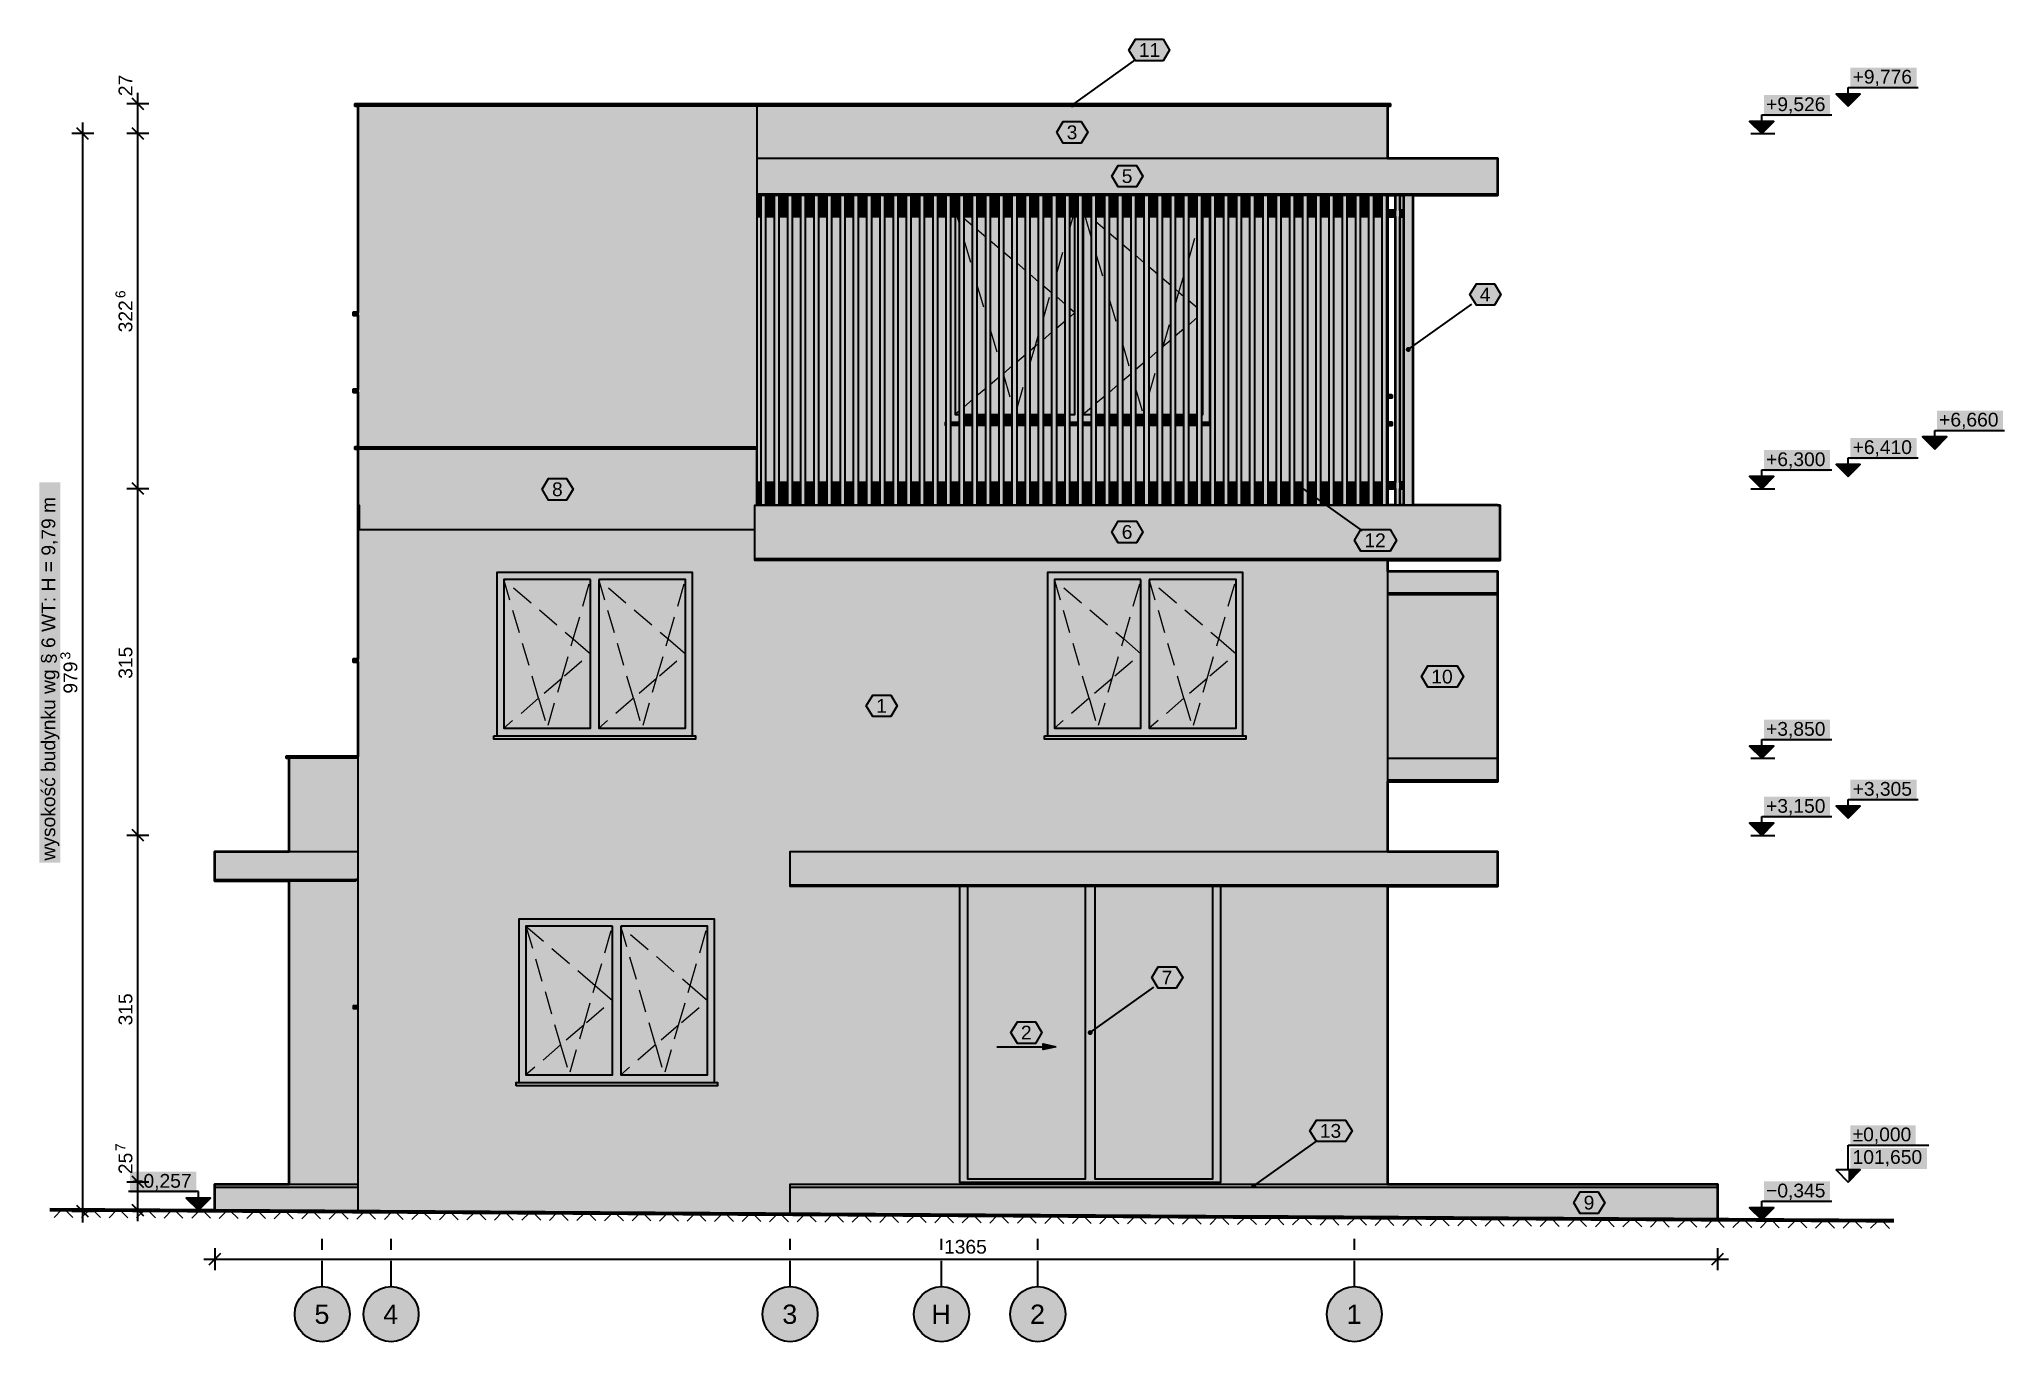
# Model space of a CAD drawing. Header units: metres. Extents: x -7.4 to 10.4, y -1.5 to 10.4.
import ezdxf

# ---------------------------------------------------------------- set-up
doc = ezdxf.new("R2010")
doc.units = ezdxf.units.M
doc.linetypes.add('KRESKOWA', pattern=[5.25, 4.2, -1.05])
doc.linetypes.add('PUNKTOWA', pattern=[10.5, 8.4, -1.05, 0, -1.05])
for name, color, linetype, lineweight in [('A-ELEWACJE', 7, 'Continuous', 35), ('A-KRESKOWANIE', 8, 'Continuous', 18), ('A-MASKA', 7, 'Continuous', 18), ('A-OPISY', 2, 'Continuous', 25), ('A-OSIE', 1, 'PUNKTOWA', 25), ('A-RZEDNE', 1, 'Continuous', 25), ('A-TEREN', 32, 'Continuous', 50), ('A-WYMIARY', 1, 'Continuous', 25)]:
    doc.layers.add(name, color=color, linetype=linetype, lineweight=lineweight)
doc.styles.add('PL_ARIAL', font='arial.ttf')

msp = doc.modelspace()

# ---------------------------------------------------------------- texts
at = {"layer": 'A-OPISY', "style": 'PL_ARIAL'}
for s, p in [('11', (2.558, 10.224)), ('3', (1.902, 9.476)), ('5', (2.402, 9.078)), ('4', (5.654, 8.002)), ('8', (-2.773, 6.232)), ('6', (2.402, 5.844)), ('12', (4.606, 5.768)), ('10', (5.214, 4.53)), ('1', (0.172, 4.264)), ('7', (2.764, 1.795)), ('2', (1.486, 1.295)), ('13', (4.201, 0.402)), ('9', (6.598, -0.25))]:
    msp.add_text(s, height=0.125, dxfattribs=at).set_placement(p)
at = {"layer": 'A-OSIE', "style": 'PL_ARIAL'}
for s, p in [('5', (-4.931, -1.289)), ('4', (-4.306, -1.289)), ('3', (-0.681, -1.289)), ('H', (0.673, -1.289)), ('2', (1.569, -1.289)), ('1', (4.444, -1.289))]:
    msp.add_text(s, height=0.175, dxfattribs=at).set_placement(p)
at = {"layer": 'A-RZEDNE', "style": 'PL_ARIAL'}
for s, p in [('+9,776', (9.041, 9.981)), ('+9,526', (8.255, 9.731)), ('+6,660', (9.827, 6.865)), ('+6,300', (8.255, 6.505)), ('+6,410', (9.041, 6.615)), ('+3,850', (8.255, 4.055)), ('+3,305', (9.041, 3.51)), ('+3,150', (8.255, 3.355)), ('±0,000', (9.041, 0.37)), ('101,650', (9.041, 0.165)), ('−0,257', (-6.586, -0.052)), ('−0,345', (8.255, -0.14))]:
    msp.add_text(s, height=0.125, dxfattribs=at).set_placement(p)
at = {"layer": 'A-WYMIARY', "style": 'PL_ARIAL'}
for s, height, p in [('27', 0.125, (-6.585, 9.867)), ('6', 0.09, (-6.648, 8.032)), ('322', 0.125, (-6.585, 7.721)), ('wysokość budynku wg § 6 WT: H = 9,79 m', 0.125, (-7.285, 2.921)), ('315', 0.125, (-6.585, 4.573)), ('3', 0.09, (-7.148, 4.748)), ('979', 0.125, (-7.085, 4.438)), ('315', 0.125, (-6.585, 1.423)), ('7', 0.09, (-6.648, 0.281)), ('25', 0.125, (-6.585, 0.072))]:
    msp.add_text(s, height=height, rotation=90, dxfattribs=at).set_placement(p)
msp.add_text('1365', height=0.125, dxfattribs=at).set_placement((0.788, -0.651))

# ---------------------------------------------------------------- hatches: boundary and pattern name
at = {"layer": 'A-ELEWACJE', "true_color": 0x75787b}
for points in [[(-4.56, 9.776), (-4.56, 9.796), (-0.935, 9.796), (-0.935, 9.776)], [(4.84, 9.776), (-0.935, 9.776), (-0.935, 9.796), (4.84, 9.796)], [(-4.535, 7.904), (-4.535, 7.875), (-4.575, 7.875), (-4.575, 7.904)], [(-4.575, 7.175), (-4.575, 7.204), (-4.535, 7.204), (-4.535, 7.175)], [(4.855, 7.154), (4.855, 7.125), (4.815, 7.125), (4.815, 7.154)], [(0.8, 6.875), (0.8, 6.904), (0.807, 6.904), (0.807, 6.875)], [(0.848, 6.875), (0.848, 6.904), (0.927, 6.904), (0.927, 6.875)], [(0.968, 6.875), (0.968, 6.904), (1.048, 6.904), (1.048, 6.875)], [(1.087, 6.875), (1.087, 6.904), (1.167, 6.904), (1.167, 6.875)], [(1.208, 6.875), (1.208, 6.904), (1.288, 6.904), (1.288, 6.875)], [(1.327, 6.875), (1.327, 6.904), (1.407, 6.904), (1.407, 6.875)], [(1.448, 6.875), (1.448, 6.904), (1.528, 6.904), (1.528, 6.875)], [(1.567, 6.875), (1.567, 6.904), (1.647, 6.904), (1.647, 6.875)], [(1.688, 6.875), (1.688, 6.904), (1.768, 6.904), (1.768, 6.875)], [(1.808, 6.875), (1.808, 6.904), (1.887, 6.904), (1.887, 6.875)], [(1.927, 6.875), (1.927, 6.904), (2.007, 6.904), (2.007, 6.875)], [(2.047, 6.875), (2.047, 6.904), (2.127, 6.904), (2.127, 6.875)], [(2.167, 6.875), (2.167, 6.904), (2.248, 6.904), (2.248, 6.875)], [(2.288, 6.875), (2.288, 6.904), (2.368, 6.904), (2.368, 6.875)], [(2.408, 6.875), (2.408, 6.904), (2.487, 6.904), (2.487, 6.875)], [(2.527, 6.875), (2.527, 6.904), (2.607, 6.904), (2.607, 6.875)], [(2.647, 6.875), (2.647, 6.904), (2.728, 6.904), (2.728, 6.875)], [(2.768, 6.875), (2.768, 6.904), (2.848, 6.904), (2.848, 6.875)], [(2.888, 6.875), (2.888, 6.904), (2.967, 6.904), (2.967, 6.875)], [(3.007, 6.875), (3.007, 6.904), (3.087, 6.904), (3.087, 6.875)], [(3.127, 6.875), (3.127, 6.904), (3.208, 6.904), (3.208, 6.875)], [(4.815, 6.875), (4.815, 6.904), (4.855, 6.904), (4.855, 6.875)], [(-4.56, 6.66), (-4.56, 6.68), (-0.91, 6.68), (-0.91, 6.66)], [(-4.535, 4.754), (-4.535, 4.725), (-4.575, 4.725), (-4.575, 4.754)], [(-1.47, 4.054), (-1.47, 4.025), (-3.3, 4.025), (-3.3, 4.054)], [(3.53, 4.054), (3.53, 4.025), (1.7, 4.025), (1.7, 4.054)], [(-5.185, 3.85), (-5.185, 3.87), (-4.535, 3.87), (-4.535, 3.85)], [(-4.575, 1.604), (-4.535, 1.604), (-4.535, 1.575), (-4.575, 1.575)], [(-3.1, 0.904), (-1.27, 0.904), (-1.27, 0.875), (-3.1, 0.875)]]:
    msp.add_hatch(color=7, dxfattribs=at).paths.add_polyline_path(points)
at = {"layer": 'A-ELEWACJE', "true_color": 0xf5f4f1}
for points in [[(-4.535, 9.776), (-0.935, 9.776), (-0.91, 9.776), (-0.91, 9.302), (-0.91, 9.3), (-0.91, 8.98), (-0.91, 8.965), (-0.91, 8.83), (-0.91, 8.77), (-0.91, 6.68), (-3.88, 6.68), (-4.005, 6.68), (-4.015, 6.68), (-4.535, 6.68)], [(5.815, 8.98), (5.815, 8.965), (-0.91, 8.965), (-0.91, 8.98)], [(-4.535, 6.15), (-4.535, 6.66), (-4.53, 6.66), (-4.53, 6.15)], [(-4.535, 6.15), (-4.525, 6.15), (-4.525, 5.93), (-4.535, 5.93)], [(-0.93, 5.647), (-0.93, 5.662), (5.835, 5.662), (5.835, 5.647)], [(4.835, 5.35), (5.815, 5.35), (5.815, 5.335), (4.835, 5.335)], [(-4.535, 3.85), (-4.535, 3.002), (-5.16, 3.002), (-5.16, 3.85)], [(4.835, 3.65), (4.835, 3.635), (4.815, 3.635), (4.815, 3.65)], [(4.835, 3.65), (5.815, 3.65), (5.815, 3.635), (4.835, 3.635)], [(-4.555, 2.735), (-5.835, 2.735), (-5.835, 2.75), (-4.555, 2.75)], [(-5.16, 2.735), (-4.555, 2.735), (-4.555, 2.75), (-4.535, 2.75), (-4.535, 2.4), (-4.535, 2.388), (-4.535, 2.2), (-4.535, 2.188), (-4.535, 1.604), (-4.575, 1.604), (-4.575, 1.575), (-4.535, 1.575), (-4.535, 0), (-4.535, -0.02), (-5.16, -0.02)], [(5.815, 2.685), (-0.61, 2.685), (-0.61, 2.7), (5.815, 2.7)]]:
    msp.add_hatch(color=7, dxfattribs=at).paths.add_polyline_path(points)
at = {"layer": 'A-ELEWACJE', "true_color": 0x606060}
for points in [[(-0.91, 9.776), (0.815, 9.776), (3.215, 9.776), (4.815, 9.776), (4.815, 9.302), (-0.91, 9.302)], [(-0.91, 8.965), (-0.873, 8.965), (-0.873, 8.83), (-0.91, 8.83)], [(-0.833, 8.965), (-0.752, 8.965), (-0.752, 8.83), (-0.833, 8.83)], [(-0.713, 8.965), (-0.632, 8.965), (-0.632, 8.83), (-0.713, 8.83)], [(-0.593, 8.965), (-0.512, 8.965), (-0.512, 8.83), (-0.593, 8.83)], [(-0.472, 8.965), (-0.393, 8.965), (-0.393, 8.83), (-0.472, 8.83)], [(-0.352, 8.965), (-0.273, 8.965), (-0.273, 8.83), (-0.352, 8.83)], [(-0.233, 8.965), (-0.152, 8.965), (-0.152, 8.83), (-0.233, 8.83)], [(-0.113, 8.965), (-0.033, 8.965), (-0.033, 8.83), (-0.113, 8.83)], [(0.007, 8.965), (0.087, 8.965), (0.087, 8.83), (0.007, 8.83)], [(0.128, 8.965), (0.207, 8.965), (0.207, 8.83), (0.128, 8.83)], [(0.247, 8.965), (0.328, 8.965), (0.328, 8.83), (0.247, 8.83)], [(0.367, 8.965), (0.448, 8.965), (0.448, 8.83), (0.367, 8.83)], [(0.487, 8.965), (0.568, 8.965), (0.568, 8.83), (0.487, 8.83)], [(0.608, 8.965), (0.688, 8.965), (0.688, 8.83), (0.608, 8.83)], [(0.728, 8.965), (0.807, 8.965), (0.807, 8.83), (0.728, 8.83)], [(0.848, 8.888), (0.848, 8.965), (0.927, 8.965), (0.927, 8.888)], [(0.968, 8.888), (0.968, 8.965), (1.048, 8.965), (1.048, 8.888)], [(1.087, 8.888), (1.087, 8.965), (1.167, 8.965), (1.167, 8.888)], [(1.208, 8.888), (1.208, 8.965), (1.288, 8.965), (1.288, 8.888)], [(1.327, 8.888), (1.327, 8.965), (1.407, 8.965), (1.407, 8.888)], [(1.448, 8.888), (1.448, 8.965), (1.528, 8.965), (1.528, 8.888)], [(1.567, 8.888), (1.567, 8.965), (1.647, 8.965), (1.647, 8.888)], [(1.688, 8.888), (1.688, 8.965), (1.768, 8.965), (1.768, 8.888)], [(1.808, 8.888), (1.808, 8.965), (1.887, 8.965), (1.887, 8.888)], [(1.927, 8.888), (1.927, 8.965), (2.007, 8.965), (2.007, 8.888)], [(2.047, 8.888), (2.047, 8.965), (2.127, 8.965), (2.127, 8.888)], [(2.167, 8.888), (2.167, 8.965), (2.248, 8.965), (2.248, 8.888)], [(2.288, 8.888), (2.288, 8.965), (2.368, 8.965), (2.368, 8.888)], [(2.408, 8.888), (2.408, 8.965), (2.487, 8.965), (2.487, 8.888)], [(2.527, 8.888), (2.527, 8.965), (2.607, 8.965), (2.607, 8.888)], [(2.647, 8.888), (2.647, 8.965), (2.728, 8.965), (2.728, 8.888)], [(2.768, 8.888), (2.768, 8.965), (2.848, 8.965), (2.848, 8.888)], [(2.888, 8.888), (2.888, 8.965), (2.967, 8.965), (2.967, 8.888)], [(3.007, 8.888), (3.007, 8.965), (3.087, 8.965), (3.087, 8.888)], [(3.203, 8.888), (3.127, 8.888), (3.127, 8.965), (3.208, 8.965), (3.208, 8.83), (3.203, 8.83)], [(3.328, 8.83), (3.248, 8.83), (3.248, 8.965), (3.328, 8.965)], [(3.447, 8.83), (3.368, 8.83), (3.368, 8.965), (3.447, 8.965)], [(3.567, 8.83), (3.487, 8.83), (3.487, 8.965), (3.567, 8.965)], [(3.688, 8.83), (3.607, 8.83), (3.607, 8.965), (3.688, 8.965)], [(3.808, 8.83), (3.728, 8.83), (3.728, 8.965), (3.808, 8.965)], [(3.848, 8.965), (3.928, 8.965), (3.928, 8.83), (3.848, 8.83)], [(3.967, 8.965), (4.048, 8.965), (4.048, 8.83), (3.967, 8.83)], [(4.088, 8.965), (4.168, 8.965), (4.168, 8.83), (4.088, 8.83)], [(4.207, 8.965), (4.287, 8.965), (4.287, 8.83), (4.207, 8.83)], [(4.327, 8.965), (4.407, 8.965), (4.407, 8.83), (4.327, 8.83)], [(4.447, 8.965), (4.527, 8.965), (4.527, 8.83), (4.447, 8.83)], [(4.647, 8.965), (4.647, 8.83), (4.567, 8.83), (4.567, 8.965)], [(4.768, 8.965), (4.768, 8.83), (4.688, 8.83), (4.688, 8.965)], [(4.815, 8.83), (4.808, 8.83), (4.808, 8.965), (4.815, 8.965)], [(-0.91, 8.77), (-0.873, 8.77), (-0.873, 6.36), (-0.91, 6.36)], [(-0.833, 8.77), (-0.752, 8.77), (-0.752, 6.36), (-0.833, 6.36)], [(-0.713, 8.77), (-0.632, 8.77), (-0.632, 6.36), (-0.713, 6.36)], [(-0.593, 8.77), (-0.512, 8.77), (-0.512, 6.36), (-0.593, 6.36)], [(-0.472, 8.77), (-0.393, 8.77), (-0.393, 6.36), (-0.472, 6.36)], [(-0.352, 8.77), (-0.273, 8.77), (-0.273, 6.36), (-0.352, 6.36)], [(-0.233, 8.77), (-0.152, 8.77), (-0.152, 6.36), (-0.233, 6.36)], [(-0.113, 8.77), (-0.033, 8.77), (-0.033, 6.36), (-0.113, 6.36)], [(0.007, 8.77), (0.087, 8.77), (0.087, 6.36), (0.007, 6.36)], [(0.128, 8.77), (0.207, 8.77), (0.207, 6.36), (0.128, 6.36)], [(0.247, 8.77), (0.328, 8.77), (0.328, 6.36), (0.247, 6.36)], [(0.367, 8.77), (0.448, 8.77), (0.448, 6.36), (0.367, 6.36)], [(0.487, 8.77), (0.568, 8.77), (0.568, 6.36), (0.487, 6.36)], [(0.608, 8.77), (0.688, 8.77), (0.688, 6.36), (0.608, 6.36)], [(0.728, 8.77), (0.807, 8.77), (0.807, 6.904), (0.8, 6.904), (0.8, 6.875), (0.807, 6.875), (0.807, 6.36), (0.728, 6.36)], [(3.203, 8.77), (3.208, 8.77), (3.208, 6.904), (3.203, 6.904)], [(3.248, 6.36), (3.248, 8.77), (3.328, 8.77), (3.328, 6.36)], [(3.368, 6.36), (3.368, 8.77), (3.447, 8.77), (3.447, 6.36)], [(3.487, 6.36), (3.487, 8.77), (3.567, 8.77), (3.567, 6.36)], [(3.607, 6.36), (3.607, 8.77), (3.688, 8.77), (3.688, 6.36)], [(3.728, 6.36), (3.728, 8.77), (3.808, 8.77), (3.808, 6.36)], [(3.848, 6.36), (3.848, 8.77), (3.928, 8.77), (3.928, 6.36)], [(3.967, 6.36), (3.967, 8.77), (4.048, 8.77), (4.048, 6.36)], [(4.088, 6.36), (4.088, 8.77), (4.168, 8.77), (4.168, 6.36)], [(4.207, 6.36), (4.207, 8.77), (4.287, 8.77), (4.287, 6.36)], [(4.327, 6.36), (4.327, 8.77), (4.407, 8.77), (4.407, 6.36)], [(4.447, 6.36), (4.447, 8.77), (4.527, 8.77), (4.527, 6.36)], [(4.567, 6.36), (4.567, 8.77), (4.647, 8.77), (4.647, 6.36)], [(4.688, 6.36), (4.688, 8.77), (4.768, 8.77), (4.768, 6.36)], [(4.815, 6.36), (4.808, 6.36), (4.808, 8.77), (4.815, 8.77)], [(0.927, 6.875), (0.927, 6.36), (0.848, 6.36), (0.848, 6.875)], [(1.048, 6.875), (1.048, 6.36), (0.968, 6.36), (0.968, 6.875)], [(1.167, 6.875), (1.167, 6.36), (1.087, 6.36), (1.087, 6.875)], [(1.288, 6.875), (1.288, 6.36), (1.208, 6.36), (1.208, 6.875)], [(1.407, 6.875), (1.407, 6.36), (1.327, 6.36), (1.327, 6.875)], [(1.448, 6.36), (1.448, 6.875), (1.528, 6.875), (1.528, 6.36)], [(1.567, 6.36), (1.567, 6.875), (1.647, 6.875), (1.647, 6.36)], [(1.688, 6.36), (1.688, 6.875), (1.768, 6.875), (1.768, 6.36)], [(1.808, 6.36), (1.808, 6.875), (1.887, 6.875), (1.887, 6.36)], [(1.927, 6.36), (1.927, 6.875), (2.007, 6.875), (2.007, 6.36)], [(2.047, 6.36), (2.047, 6.875), (2.127, 6.875), (2.127, 6.36)], [(2.167, 6.36), (2.167, 6.875), (2.248, 6.875), (2.248, 6.36)], [(2.288, 6.875), (2.368, 6.875), (2.368, 6.36), (2.288, 6.36)], [(2.408, 6.875), (2.487, 6.875), (2.487, 6.36), (2.408, 6.36)], [(2.527, 6.875), (2.607, 6.875), (2.607, 6.36), (2.527, 6.36)], [(2.728, 6.875), (2.728, 6.36), (2.647, 6.36), (2.647, 6.875)], [(2.848, 6.875), (2.848, 6.36), (2.768, 6.36), (2.768, 6.875)], [(2.967, 6.875), (2.967, 6.36), (2.888, 6.36), (2.888, 6.875)], [(3.087, 6.875), (3.087, 6.36), (3.007, 6.36), (3.007, 6.875)], [(3.208, 6.875), (3.208, 6.36), (3.127, 6.36), (3.127, 6.875)], [(-0.91, 6.3), (-0.873, 6.3), (-0.873, 6.152), (-0.91, 6.152)], [(-0.833, 6.152), (-0.833, 6.3), (-0.752, 6.3), (-0.752, 6.152)], [(-0.632, 6.152), (-0.713, 6.152), (-0.713, 6.3), (-0.632, 6.3)], [(-0.512, 6.152), (-0.593, 6.152), (-0.593, 6.3), (-0.512, 6.3)], [(-0.393, 6.152), (-0.472, 6.152), (-0.472, 6.3), (-0.393, 6.3)], [(-0.273, 6.152), (-0.352, 6.152), (-0.352, 6.3), (-0.273, 6.3)], [(-0.152, 6.152), (-0.233, 6.152), (-0.233, 6.3), (-0.152, 6.3)], [(-0.033, 6.3), (-0.033, 6.152), (-0.113, 6.152), (-0.113, 6.3)], [(0.087, 6.3), (0.087, 6.152), (0.007, 6.152), (0.007, 6.3)], [(0.207, 6.3), (0.207, 6.152), (0.128, 6.152), (0.128, 6.3)], [(0.328, 6.3), (0.328, 6.152), (0.247, 6.152), (0.247, 6.3)], [(0.367, 6.152), (0.367, 6.3), (0.448, 6.3), (0.448, 6.152)], [(0.568, 6.3), (0.568, 6.152), (0.487, 6.152), (0.487, 6.3)], [(0.688, 6.3), (0.688, 6.152), (0.608, 6.152), (0.608, 6.3)], [(0.807, 6.3), (0.807, 6.152), (0.728, 6.152), (0.728, 6.3)], [(0.927, 6.3), (0.927, 6.152), (0.848, 6.152), (0.848, 6.3)], [(1.048, 6.3), (1.048, 6.152), (0.968, 6.152), (0.968, 6.3)], [(1.167, 6.3), (1.167, 6.152), (1.087, 6.152), (1.087, 6.3)], [(1.288, 6.3), (1.288, 6.152), (1.208, 6.152), (1.208, 6.3)], [(1.407, 6.3), (1.407, 6.152), (1.327, 6.152), (1.327, 6.3)], [(1.448, 6.152), (1.448, 6.3), (1.528, 6.3), (1.528, 6.152)], [(1.567, 6.152), (1.567, 6.3), (1.647, 6.3), (1.647, 6.152)], [(1.688, 6.152), (1.688, 6.3), (1.768, 6.3), (1.768, 6.152)], [(1.808, 6.152), (1.808, 6.3), (1.887, 6.3), (1.887, 6.152)], [(1.927, 6.152), (1.927, 6.3), (2.007, 6.3), (2.007, 6.152)], [(2.047, 6.152), (2.047, 6.3), (2.127, 6.3), (2.127, 6.152)], [(2.167, 6.152), (2.167, 6.3), (2.248, 6.3), (2.248, 6.152)], [(2.288, 6.3), (2.368, 6.3), (2.368, 6.152), (2.288, 6.152)], [(2.408, 6.3), (2.487, 6.3), (2.487, 6.152), (2.408, 6.152)], [(2.527, 6.3), (2.607, 6.3), (2.607, 6.152), (2.527, 6.152)], [(2.728, 6.3), (2.728, 6.152), (2.647, 6.152), (2.647, 6.3)], [(2.848, 6.3), (2.848, 6.152), (2.768, 6.152), (2.768, 6.3)], [(2.967, 6.3), (2.967, 6.152), (2.888, 6.152), (2.888, 6.3)], [(3.087, 6.3), (3.087, 6.152), (3.007, 6.152), (3.007, 6.3)], [(3.208, 6.3), (3.208, 6.152), (3.127, 6.152), (3.127, 6.3)], [(3.328, 6.3), (3.328, 6.152), (3.248, 6.152), (3.248, 6.3)], [(3.447, 6.3), (3.447, 6.152), (3.368, 6.152), (3.368, 6.3)], [(3.567, 6.3), (3.567, 6.152), (3.487, 6.152), (3.487, 6.3)], [(3.688, 6.3), (3.688, 6.152), (3.607, 6.152), (3.607, 6.3)], [(3.808, 6.3), (3.808, 6.152), (3.728, 6.152), (3.728, 6.3)], [(3.928, 6.3), (3.928, 6.152), (3.848, 6.152), (3.848, 6.3)], [(4.048, 6.3), (4.048, 6.152), (3.967, 6.152), (3.967, 6.3)], [(4.168, 6.3), (4.168, 6.152), (4.088, 6.152), (4.088, 6.3)], [(4.287, 6.3), (4.287, 6.152), (4.207, 6.152), (4.207, 6.3)], [(4.407, 6.3), (4.407, 6.152), (4.327, 6.152), (4.327, 6.3)], [(4.527, 6.3), (4.527, 6.152), (4.447, 6.152), (4.447, 6.3)], [(4.647, 6.3), (4.647, 6.152), (4.567, 6.152), (4.567, 6.3)], [(4.768, 6.3), (4.768, 6.152), (4.688, 6.152), (4.688, 6.3)], [(4.815, 6.152), (4.808, 6.152), (4.808, 6.3), (4.815, 6.3)]]:
    msp.add_hatch(color=7, dxfattribs=at).paths.add_polyline_path(points)
at = {"layer": 'A-ELEWACJE', "true_color": 0x797d80}
for points in [[(-0.91, 9.302), (5.815, 9.302), (5.815, 9.3), (-0.91, 9.3)], [(-0.91, 6.152), (5.815, 6.152), (5.815, 6.15), (-0.91, 6.15)], [(-5.835, 3), (-5.835, 3.002), (-4.535, 3.002), (-4.535, 3)], [(5.815, 3), (-0.61, 3), (-0.61, 3.002), (5.815, 3.002)]]:
    msp.add_hatch(color=7, dxfattribs=at).paths.add_polyline_path(points)
at = {"layer": 'A-ELEWACJE', "true_color": 0xbab7af}
for points in [[(-0.91, 9.3), (5.815, 9.3), (5.815, 8.98), (-0.91, 8.98)], [(-4.555, 2.75), (-5.835, 2.75), (-5.835, 3), (-4.535, 3), (-4.535, 2.75)], [(-0.61, 2.7), (-0.61, 3), (5.815, 3), (5.815, 2.7)]]:
    msp.add_hatch(color=7, dxfattribs=at).paths.add_polyline_path(points)
at = {"layer": 'A-ELEWACJE', "true_color": 0xa37650}
for points in [[(-0.873, 8.965), (-0.833, 8.965), (-0.833, 6.152), (-0.873, 6.152)], [(-0.713, 6.152), (-0.752, 6.152), (-0.752, 8.965), (-0.713, 8.965)], [(-0.632, 8.965), (-0.593, 8.965), (-0.593, 6.152), (-0.632, 6.152)], [(-0.472, 6.152), (-0.512, 6.152), (-0.512, 8.965), (-0.472, 8.965)], [(-0.352, 6.152), (-0.393, 6.152), (-0.393, 8.965), (-0.352, 8.965)], [(-0.273, 8.965), (-0.233, 8.965), (-0.233, 6.152), (-0.273, 6.152)], [(-0.113, 6.152), (-0.152, 6.152), (-0.152, 8.965), (-0.113, 8.965)], [(0.007, 6.152), (-0.033, 6.152), (-0.033, 8.965), (0.007, 8.965)], [(0.087, 8.965), (0.128, 8.965), (0.128, 6.152), (0.087, 6.152)], [(0.247, 6.152), (0.207, 6.152), (0.207, 8.965), (0.247, 8.965)], [(0.367, 6.152), (0.328, 6.152), (0.328, 8.965), (0.367, 8.965)], [(0.448, 8.965), (0.487, 8.965), (0.487, 6.152), (0.448, 6.152)], [(0.608, 6.152), (0.568, 6.152), (0.568, 8.965), (0.608, 8.965)], [(0.728, 6.152), (0.688, 6.152), (0.688, 8.965), (0.728, 8.965)], [(0.807, 8.965), (0.848, 8.965), (0.848, 6.152), (0.807, 6.152)], [(0.968, 6.152), (0.927, 6.152), (0.927, 8.965), (0.968, 8.965)], [(1.087, 6.152), (1.048, 6.152), (1.048, 8.965), (1.087, 8.965)], [(1.208, 6.152), (1.167, 6.152), (1.167, 8.965), (1.208, 8.965)], [(1.288, 8.965), (1.327, 8.965), (1.327, 6.152), (1.288, 6.152)], [(1.448, 6.152), (1.407, 6.152), (1.407, 8.965), (1.448, 8.965)], [(1.567, 6.152), (1.528, 6.152), (1.528, 8.965), (1.567, 8.965)], [(1.647, 8.965), (1.688, 8.965), (1.688, 6.152), (1.647, 6.152)], [(1.808, 6.152), (1.768, 6.152), (1.768, 8.965), (1.808, 8.965)], [(1.927, 6.152), (1.887, 6.152), (1.887, 8.965), (1.927, 8.965)], [(2.007, 8.965), (2.047, 8.965), (2.047, 6.152), (2.007, 6.152)], [(2.167, 6.152), (2.127, 6.152), (2.127, 8.965), (2.167, 8.965)], [(2.288, 6.152), (2.248, 6.152), (2.248, 8.965), (2.288, 8.965)], [(2.368, 8.965), (2.408, 8.965), (2.408, 6.152), (2.368, 6.152)], [(2.527, 6.152), (2.487, 6.152), (2.487, 8.965), (2.527, 8.965)], [(2.647, 6.152), (2.607, 6.152), (2.607, 8.965), (2.647, 8.965)], [(2.728, 8.965), (2.768, 8.965), (2.768, 6.152), (2.728, 6.152)], [(2.888, 6.152), (2.848, 6.152), (2.848, 8.965), (2.888, 8.965)], [(3.007, 6.152), (2.967, 6.152), (2.967, 8.965), (3.007, 8.965)], [(3.087, 8.965), (3.127, 8.965), (3.127, 6.152), (3.087, 6.152)], [(3.248, 6.152), (3.208, 6.152), (3.208, 8.965), (3.248, 8.965)], [(3.368, 6.152), (3.328, 6.152), (3.328, 8.965), (3.368, 8.965)], [(3.447, 8.965), (3.487, 8.965), (3.487, 6.152), (3.447, 6.152)], [(3.607, 6.152), (3.567, 6.152), (3.567, 8.965), (3.607, 8.965)], [(3.728, 6.152), (3.688, 6.152), (3.688, 8.965), (3.728, 8.965)], [(3.808, 8.965), (3.848, 8.965), (3.848, 6.152), (3.808, 6.152)], [(3.967, 6.152), (3.928, 6.152), (3.928, 8.965), (3.967, 8.965)], [(4.088, 6.152), (4.048, 6.152), (4.048, 8.965), (4.088, 8.965)], [(4.168, 8.965), (4.207, 8.965), (4.207, 6.152), (4.168, 6.152)], [(4.327, 6.152), (4.287, 6.152), (4.287, 8.965), (4.327, 8.965)], [(4.447, 6.152), (4.407, 6.152), (4.407, 8.965), (4.447, 8.965)], [(4.567, 6.152), (4.527, 6.152), (4.527, 8.965), (4.567, 8.965)], [(4.688, 6.152), (4.647, 6.152), (4.647, 8.965), (4.688, 8.965)], [(4.808, 6.152), (4.768, 6.152), (4.768, 8.965), (4.808, 8.965)], [(4.928, 6.152), (4.888, 6.152), (4.888, 8.965), (4.928, 8.965)], [(4.965, 6.3), (4.965, 6.36), (4.965, 8.77), (4.965, 8.83), (4.965, 8.965), (5.045, 8.965), (5.045, 6.152), (4.965, 6.152)]]:
    msp.add_hatch(color=7, dxfattribs=at).paths.add_polyline_path(points)
at = {"layer": 'A-ELEWACJE', "true_color": 0x6b6e70}
for points in [[(-0.91, 8.83), (-0.873, 8.83), (-0.873, 8.77), (-0.91, 8.77)], [(-0.752, 8.83), (-0.752, 8.77), (-0.833, 8.77), (-0.833, 8.83)], [(-0.632, 8.83), (-0.632, 8.77), (-0.713, 8.77), (-0.713, 8.83)], [(-0.512, 8.83), (-0.512, 8.77), (-0.593, 8.77), (-0.593, 8.83)], [(-0.393, 8.83), (-0.393, 8.77), (-0.472, 8.77), (-0.472, 8.83)], [(-0.273, 8.83), (-0.273, 8.77), (-0.352, 8.77), (-0.352, 8.83)], [(-0.152, 8.83), (-0.152, 8.77), (-0.233, 8.77), (-0.233, 8.83)], [(-0.033, 8.83), (-0.033, 8.77), (-0.113, 8.77), (-0.113, 8.83)], [(0.087, 8.83), (0.087, 8.77), (0.007, 8.77), (0.007, 8.83)], [(0.207, 8.83), (0.207, 8.77), (0.128, 8.77), (0.128, 8.83)], [(0.328, 8.83), (0.328, 8.77), (0.247, 8.77), (0.247, 8.83)], [(0.448, 8.83), (0.448, 8.77), (0.367, 8.77), (0.367, 8.83)], [(0.568, 8.83), (0.568, 8.77), (0.487, 8.77), (0.487, 8.83)], [(0.688, 8.83), (0.688, 8.77), (0.608, 8.77), (0.608, 8.83)], [(0.807, 8.83), (0.807, 8.77), (0.728, 8.77), (0.728, 8.83)], [(0.927, 8.83), (0.927, 8.77), (0.848, 8.77), (0.848, 8.83)], [(1.048, 8.83), (1.048, 8.77), (0.968, 8.77), (0.968, 8.83)], [(1.167, 8.83), (1.167, 8.77), (1.087, 8.77), (1.087, 8.83)], [(1.288, 8.83), (1.288, 8.77), (1.208, 8.77), (1.208, 8.83)], [(1.407, 8.83), (1.407, 8.77), (1.327, 8.77), (1.327, 8.83)], [(1.528, 8.83), (1.528, 8.77), (1.448, 8.77), (1.448, 8.83)], [(1.647, 8.83), (1.647, 8.77), (1.567, 8.77), (1.567, 8.83)], [(1.768, 8.83), (1.768, 8.77), (1.688, 8.77), (1.688, 8.83)], [(1.887, 8.83), (1.887, 8.77), (1.808, 8.77), (1.808, 8.83)], [(2.007, 8.83), (2.007, 8.77), (1.927, 8.77), (1.927, 8.83)], [(2.127, 8.83), (2.127, 8.77), (2.047, 8.77), (2.047, 8.83)], [(2.248, 8.83), (2.248, 8.77), (2.167, 8.77), (2.167, 8.83)], [(2.368, 8.83), (2.368, 8.77), (2.288, 8.77), (2.288, 8.83)], [(2.487, 8.83), (2.487, 8.77), (2.408, 8.77), (2.408, 8.83)], [(2.607, 8.83), (2.607, 8.77), (2.527, 8.77), (2.527, 8.83)], [(2.728, 8.83), (2.728, 8.77), (2.647, 8.77), (2.647, 8.83)], [(2.848, 8.83), (2.848, 8.77), (2.768, 8.77), (2.768, 8.83)], [(2.967, 8.83), (2.967, 8.77), (2.888, 8.77), (2.888, 8.83)], [(3.087, 8.83), (3.087, 8.77), (3.007, 8.77), (3.007, 8.83)], [(3.208, 8.83), (3.208, 8.77), (3.127, 8.77), (3.127, 8.83)], [(3.328, 8.83), (3.328, 8.77), (3.248, 8.77), (3.248, 8.83)], [(3.447, 8.83), (3.447, 8.77), (3.368, 8.77), (3.368, 8.83)], [(3.567, 8.83), (3.567, 8.77), (3.487, 8.77), (3.487, 8.83)], [(3.688, 8.83), (3.688, 8.77), (3.607, 8.77), (3.607, 8.83)], [(3.808, 8.83), (3.808, 8.77), (3.728, 8.77), (3.728, 8.83)], [(3.928, 8.83), (3.928, 8.77), (3.848, 8.77), (3.848, 8.83)], [(4.048, 8.83), (4.048, 8.77), (3.967, 8.77), (3.967, 8.83)], [(4.168, 8.83), (4.168, 8.77), (4.088, 8.77), (4.088, 8.83)], [(4.287, 8.83), (4.287, 8.77), (4.207, 8.77), (4.207, 8.83)], [(4.407, 8.83), (4.407, 8.77), (4.327, 8.77), (4.327, 8.83)], [(4.527, 8.83), (4.527, 8.77), (4.447, 8.77), (4.447, 8.83)], [(4.647, 8.83), (4.647, 8.77), (4.567, 8.77), (4.567, 8.83)], [(4.768, 8.83), (4.768, 8.77), (4.688, 8.77), (4.688, 8.83)], [(4.888, 8.83), (4.888, 8.77), (4.808, 8.77), (4.808, 8.83)], [(4.965, 8.83), (4.965, 8.77), (4.928, 8.77), (4.928, 8.83)], [(-0.91, 6.36), (-0.873, 6.36), (-0.873, 6.3), (-0.91, 6.3)], [(-0.752, 6.36), (-0.752, 6.3), (-0.833, 6.3), (-0.833, 6.36)], [(-0.632, 6.36), (-0.632, 6.3), (-0.713, 6.3), (-0.713, 6.36)], [(-0.512, 6.36), (-0.512, 6.3), (-0.593, 6.3), (-0.593, 6.36)], [(-0.393, 6.36), (-0.393, 6.3), (-0.472, 6.3), (-0.472, 6.36)], [(-0.273, 6.36), (-0.273, 6.3), (-0.352, 6.3), (-0.352, 6.36)], [(-0.152, 6.36), (-0.152, 6.3), (-0.233, 6.3), (-0.233, 6.36)], [(-0.033, 6.36), (-0.033, 6.3), (-0.113, 6.3), (-0.113, 6.36)], [(0.087, 6.36), (0.087, 6.3), (0.007, 6.3), (0.007, 6.36)], [(0.207, 6.36), (0.207, 6.3), (0.128, 6.3), (0.128, 6.36)], [(0.328, 6.36), (0.328, 6.3), (0.247, 6.3), (0.247, 6.36)], [(0.448, 6.36), (0.448, 6.3), (0.367, 6.3), (0.367, 6.36)], [(0.568, 6.36), (0.568, 6.3), (0.487, 6.3), (0.487, 6.36)], [(0.688, 6.36), (0.688, 6.3), (0.608, 6.3), (0.608, 6.36)], [(0.807, 6.36), (0.807, 6.3), (0.728, 6.3), (0.728, 6.36)], [(0.927, 6.36), (0.927, 6.3), (0.848, 6.3), (0.848, 6.36)], [(1.048, 6.36), (1.048, 6.3), (0.968, 6.3), (0.968, 6.36)], [(1.167, 6.36), (1.167, 6.3), (1.087, 6.3), (1.087, 6.36)], [(1.288, 6.36), (1.288, 6.3), (1.208, 6.3), (1.208, 6.36)], [(1.407, 6.36), (1.407, 6.3), (1.327, 6.3), (1.327, 6.36)], [(1.528, 6.36), (1.528, 6.3), (1.448, 6.3), (1.448, 6.36)], [(1.647, 6.36), (1.647, 6.3), (1.567, 6.3), (1.567, 6.36)], [(1.768, 6.36), (1.768, 6.3), (1.688, 6.3), (1.688, 6.36)], [(1.887, 6.36), (1.887, 6.3), (1.808, 6.3), (1.808, 6.36)], [(2.007, 6.36), (2.007, 6.3), (1.927, 6.3), (1.927, 6.36)], [(2.127, 6.36), (2.127, 6.3), (2.047, 6.3), (2.047, 6.36)], [(2.248, 6.36), (2.248, 6.3), (2.167, 6.3), (2.167, 6.36)], [(2.368, 6.36), (2.368, 6.3), (2.288, 6.3), (2.288, 6.36)], [(2.487, 6.36), (2.487, 6.3), (2.408, 6.3), (2.408, 6.36)], [(2.607, 6.36), (2.607, 6.3), (2.527, 6.3), (2.527, 6.36)], [(2.728, 6.36), (2.728, 6.3), (2.647, 6.3), (2.647, 6.36)], [(2.848, 6.36), (2.848, 6.3), (2.768, 6.3), (2.768, 6.36)], [(2.967, 6.36), (2.967, 6.3), (2.888, 6.3), (2.888, 6.36)], [(3.087, 6.36), (3.087, 6.3), (3.007, 6.3), (3.007, 6.36)], [(3.208, 6.36), (3.208, 6.3), (3.127, 6.3), (3.127, 6.36)], [(3.328, 6.36), (3.328, 6.3), (3.248, 6.3), (3.248, 6.36)], [(3.447, 6.36), (3.447, 6.3), (3.368, 6.3), (3.368, 6.36)], [(3.567, 6.36), (3.567, 6.3), (3.487, 6.3), (3.487, 6.36)], [(3.688, 6.36), (3.688, 6.3), (3.607, 6.3), (3.607, 6.36)], [(3.808, 6.36), (3.808, 6.3), (3.728, 6.3), (3.728, 6.36)], [(3.928, 6.36), (3.928, 6.3), (3.848, 6.3), (3.848, 6.36)], [(4.048, 6.36), (4.048, 6.3), (3.967, 6.3), (3.967, 6.36)], [(4.168, 6.36), (4.168, 6.3), (4.088, 6.3), (4.088, 6.36)], [(4.287, 6.36), (4.287, 6.3), (4.207, 6.3), (4.207, 6.36)], [(4.407, 6.36), (4.407, 6.3), (4.327, 6.3), (4.327, 6.36)], [(4.527, 6.36), (4.527, 6.3), (4.447, 6.3), (4.447, 6.36)], [(4.647, 6.36), (4.647, 6.3), (4.567, 6.3), (4.567, 6.36)], [(4.768, 6.36), (4.768, 6.3), (4.688, 6.3), (4.688, 6.36)], [(4.888, 6.36), (4.888, 6.3), (4.808, 6.3), (4.808, 6.36)], [(4.965, 6.36), (4.965, 6.3), (4.928, 6.3), (4.928, 6.36)]]:
    msp.add_hatch(color=7, dxfattribs=at).paths.add_polyline_path(points)
at = {"layer": 'A-ELEWACJE', "true_color": 0x6a6d70}
for points in [[(0.927, 8.83), (0.848, 8.83), (0.848, 8.888), (0.927, 8.888)], [(0.927, 6.975), (0.927, 6.904), (0.848, 6.904), (0.848, 8.77), (0.89, 8.77), (0.89, 6.975)], [(1.048, 8.83), (0.968, 8.83), (0.968, 8.888), (1.048, 8.888)], [(1.167, 8.83), (1.087, 8.83), (1.087, 8.888), (1.167, 8.888)], [(1.288, 8.83), (1.208, 8.83), (1.208, 8.888), (1.288, 8.888)], [(1.407, 8.83), (1.327, 8.83), (1.327, 8.888), (1.407, 8.888)], [(1.528, 8.83), (1.448, 8.83), (1.448, 8.888), (1.528, 8.888)], [(1.647, 8.83), (1.567, 8.83), (1.567, 8.888), (1.647, 8.888)], [(1.768, 8.83), (1.688, 8.83), (1.688, 8.888), (1.768, 8.888)], [(1.887, 8.83), (1.808, 8.83), (1.808, 8.888), (1.887, 8.888)], [(2.007, 8.888), (2.007, 8.83), (1.927, 8.83), (1.927, 8.888)], [(1.977, 6.975), (1.977, 8.77), (2.007, 8.77), (2.007, 6.904), (1.927, 6.904), (1.927, 6.975)], [(2.127, 8.888), (2.127, 8.83), (2.047, 8.83), (2.047, 8.888)], [(2.053, 6.975), (2.127, 6.975), (2.127, 6.904), (2.047, 6.904), (2.047, 8.77), (2.053, 8.77)], [(2.248, 8.888), (2.248, 8.83), (2.167, 8.83), (2.167, 8.888)], [(2.368, 8.888), (2.368, 8.83), (2.288, 8.83), (2.288, 8.888)], [(2.487, 8.888), (2.487, 8.83), (2.408, 8.83), (2.408, 8.888)], [(2.607, 8.888), (2.607, 8.83), (2.527, 8.83), (2.527, 8.888)], [(2.728, 8.888), (2.728, 8.83), (2.647, 8.83), (2.647, 8.888)], [(2.848, 8.888), (2.848, 8.83), (2.768, 8.83), (2.768, 8.888)], [(2.967, 8.888), (2.967, 8.83), (2.888, 8.83), (2.888, 8.888)], [(3.087, 8.888), (3.087, 8.83), (3.007, 8.83), (3.007, 8.888)], [(3.203, 8.83), (3.127, 8.83), (3.127, 8.888), (3.203, 8.888)], [(3.14, 8.77), (3.203, 8.77), (3.203, 6.904), (3.127, 6.904), (3.127, 6.975), (3.14, 6.975)], [(1.048, 6.975), (1.048, 6.904), (0.968, 6.904), (0.968, 6.975)], [(1.167, 6.975), (1.167, 6.904), (1.087, 6.904), (1.087, 6.975)], [(1.288, 6.975), (1.288, 6.904), (1.208, 6.904), (1.208, 6.975)], [(1.407, 6.975), (1.407, 6.904), (1.327, 6.904), (1.327, 6.975)], [(1.528, 6.975), (1.528, 6.904), (1.448, 6.904), (1.448, 6.975)], [(1.647, 6.975), (1.647, 6.904), (1.567, 6.904), (1.567, 6.975)], [(1.768, 6.975), (1.768, 6.904), (1.688, 6.904), (1.688, 6.975)], [(1.887, 6.975), (1.887, 6.904), (1.808, 6.904), (1.808, 6.975)], [(2.248, 6.975), (2.248, 6.904), (2.167, 6.904), (2.167, 6.975)], [(2.368, 6.975), (2.368, 6.904), (2.288, 6.904), (2.288, 6.975)], [(2.487, 6.975), (2.487, 6.904), (2.408, 6.904), (2.408, 6.975)], [(2.607, 6.975), (2.607, 6.904), (2.527, 6.904), (2.527, 6.975)], [(2.728, 6.975), (2.728, 6.904), (2.647, 6.904), (2.647, 6.975)], [(2.848, 6.975), (2.848, 6.904), (2.768, 6.904), (2.768, 6.975)], [(2.967, 6.975), (2.967, 6.904), (2.888, 6.904), (2.888, 6.975)], [(3.087, 6.975), (3.087, 6.904), (3.007, 6.904), (3.007, 6.975)], [(3.23, 0), (1, 0), (0.927, 0), (0.927, 2.685), (1, 2.685), (1, 0.03), (2.072, 0.03), (2.072, 2.685), (2.158, 2.685), (2.158, 0.03), (3.23, 0.03), (3.23, 2.685), (3.303, 2.685), (3.303, 0)]]:
    msp.add_hatch(color=7, dxfattribs=at).paths.add_polyline_path(points)
at = {"layer": 'A-ELEWACJE', "true_color": 0xa9c3cd}
for points in [[(0.89, 8.77), (0.927, 8.77), (0.927, 6.975), (0.89, 6.975)], [(0.968, 6.975), (0.968, 8.77), (1.048, 8.77), (1.048, 6.975)], [(1.087, 6.975), (1.087, 8.77), (1.167, 8.77), (1.167, 6.975)], [(1.208, 6.975), (1.208, 8.77), (1.288, 8.77), (1.288, 6.975)], [(1.327, 6.975), (1.327, 8.77), (1.407, 8.77), (1.407, 6.975)], [(1.448, 6.975), (1.448, 8.77), (1.528, 8.77), (1.528, 6.975)], [(1.567, 6.975), (1.567, 8.77), (1.647, 8.77), (1.647, 6.975)], [(1.688, 6.975), (1.688, 8.77), (1.768, 8.77), (1.768, 6.975)], [(1.808, 6.975), (1.808, 8.77), (1.887, 8.77), (1.887, 6.975)], [(1.977, 6.975), (1.927, 6.975), (1.927, 8.77), (1.977, 8.77)], [(2.053, 8.77), (2.127, 8.77), (2.127, 6.975), (2.053, 6.975)], [(2.167, 6.975), (2.167, 8.77), (2.248, 8.77), (2.248, 6.975)], [(2.288, 6.975), (2.288, 8.77), (2.368, 8.77), (2.368, 6.975)], [(2.408, 6.975), (2.408, 8.77), (2.487, 8.77), (2.487, 6.975)], [(2.527, 6.975), (2.527, 8.77), (2.607, 8.77), (2.607, 6.975)], [(2.647, 6.975), (2.647, 8.77), (2.728, 8.77), (2.728, 6.975)], [(2.768, 6.975), (2.768, 8.77), (2.848, 8.77), (2.848, 6.975)], [(2.888, 6.975), (2.888, 8.77), (2.967, 8.77), (2.967, 6.975)], [(3.007, 6.975), (3.007, 8.77), (3.087, 8.77), (3.087, 6.975)], [(3.14, 6.975), (3.127, 6.975), (3.127, 8.77), (3.14, 8.77)], [(-2.423, 4.125), (-3.21, 4.125), (-3.21, 5.475), (-2.423, 5.475)], [(-1.56, 4.125), (-2.348, 4.125), (-2.348, 5.475), (-1.56, 5.475)], [(2.577, 4.125), (1.79, 4.125), (1.79, 5.475), (2.577, 5.475)], [(3.44, 4.125), (2.652, 4.125), (2.652, 5.475), (3.44, 5.475)], [(2.072, 0.03), (1, 0.03), (1, 2.685), (2.072, 2.685)], [(3.23, 0.03), (2.158, 0.03), (2.158, 2.685), (3.23, 2.685)], [(-2.223, 0.975), (-3.01, 0.975), (-3.01, 2.325), (-2.223, 2.325)], [(-1.36, 0.975), (-2.147, 0.975), (-2.147, 2.325), (-1.36, 2.325)]]:
    msp.add_hatch(color=7, dxfattribs=at).paths.add_polyline_path(points)
at = {"layer": 'A-ELEWACJE', "true_color": 0x979a9e}
msp.add_hatch(color=7, dxfattribs=at).paths.add_polyline_path([(-4.53, 6.66), (-4.523, 6.66), (-0.915, 6.66), (-0.915, 6.15), (-0.93, 6.15), (-0.93, 5.93), (-1.485, 5.93), (-3.285, 5.93), (-4.525, 5.93), (-4.525, 6.15), (-4.53, 6.15)])
at = {"layer": 'A-ELEWACJE', "true_color": 0xbebbb4}
msp.add_hatch(color=7, dxfattribs=at).paths.add_polyline_path([(-0.91, 6.66), (-0.91, 6.36), (-0.91, 6.3), (-0.91, 6.152), (-0.91, 6.15), (-0.915, 6.15), (-0.915, 6.66)])
at = {"layer": 'A-ELEWACJE', "true_color": 0x7e8183}
msp.add_hatch(color=7, dxfattribs=at).paths.add_polyline_path([(5.835, 5.662), (-0.93, 5.662), (-0.93, 6.15), (5.835, 6.15)])
at = {"layer": 'A-ELEWACJE', "true_color": 0xf5f4f1}
h = msp.add_hatch(color=7, dxfattribs=at)
h.paths.add_polyline_path([(-3.285, 5.93), (-1.485, 5.93), (-0.93, 5.93), (-0.93, 5.662), (-0.93, 5.647), (-0.91, 5.647), (4.815, 5.647), (4.815, 3.002), (-0.61, 3.002), (-0.61, 3), (-0.61, 2.7), (-0.61, 2.685), (0.927, 2.685), (0.927, 0), (3.303, 0), (3.303, 2.685), (4.815, 2.685), (4.815, -0.02), (-0.61, -0.02), (-0.61, -0.05), (-0.61, -0.291), (-0.835, -0.29), (-1.085, -0.288), (-1.335, -0.287), (-1.585, -0.285), (-1.835, -0.284), (-2.085, -0.282), (-2.335, -0.281), (-2.585, -0.279), (-2.835, -0.278), (-3.085, -0.276), (-3.335, -0.275), (-3.585, -0.273), (-3.835, -0.272), (-4.085, -0.27), (-4.335, -0.269), (-4.535, -0.268), (-4.535, 3), (-4.535, 5.93)])
h.paths.add_polyline_path([(-3.073, 0.904), (-3.1, 0.904), (-3.1, 0.875), (-1.27, 0.875), (-1.27, 0.904), (-1.297, 0.904), (-1.297, 2.388), (-3.073, 2.388)], flags=0)
h.paths.add_polyline_path([(-3.273, 4.054), (-3.3, 4.054), (-3.3, 4.025), (-1.47, 4.025), (-1.47, 4.054), (-1.497, 4.054), (-1.497, 5.538), (-3.273, 5.538)], flags=0)
h.paths.add_polyline_path([(1.727, 4.054), (1.7, 4.054), (1.7, 4.025), (3.53, 4.025), (3.53, 4.054), (3.503, 4.054), (3.503, 5.538), (1.727, 5.538)], flags=0)
at = {"layer": 'A-ELEWACJE', "true_color": 0x6a6d70}
h = msp.add_hatch(color=7, dxfattribs=at)
h.paths.add_polyline_path([(-1.497, 4.054), (-3.273, 4.054), (-3.273, 5.538), (-1.497, 5.538)])
h.paths.add_polyline_path([(-3.21, 5.475), (-3.21, 4.125), (-2.423, 4.125), (-2.423, 5.475)], flags=0)
h.paths.add_polyline_path([(-2.348, 4.125), (-1.56, 4.125), (-1.56, 5.475), (-2.348, 5.475)], flags=0)
h = msp.add_hatch(color=7, dxfattribs=at)
h.paths.add_polyline_path([(3.503, 4.054), (1.727, 4.054), (1.727, 5.538), (3.503, 5.538)])
h.paths.add_polyline_path([(1.79, 5.475), (1.79, 4.125), (2.577, 4.125), (2.577, 5.475)], flags=0)
h.paths.add_polyline_path([(2.652, 4.125), (3.44, 4.125), (3.44, 5.475), (2.652, 5.475)], flags=0)
at = {"layer": 'A-ELEWACJE', "true_color": 0x75797c}
for points in [[(4.815, 5.55), (5.815, 5.55), (5.815, 5.35), (4.815, 5.35)], [(4.815, 3.85), (4.815, 5.35), (4.835, 5.35), (4.835, 5.335), (5.815, 5.335), (5.815, 3.85)], [(4.815, 3.85), (5.815, 3.85), (5.815, 3.65), (4.815, 3.65)]]:
    msp.add_hatch(color=7, dxfattribs=at).paths.add_polyline_path(points)
at = {"layer": 'A-ELEWACJE', "true_color": 0x6a6d70}
h = msp.add_hatch(color=7, dxfattribs=at)
h.paths.add_polyline_path([(-1.297, 0.904), (-3.073, 0.904), (-3.073, 2.388), (-1.297, 2.388)])
h.paths.add_polyline_path([(-3.01, 2.325), (-3.01, 0.975), (-2.223, 0.975), (-2.223, 2.325)], flags=0)
h.paths.add_polyline_path([(-2.147, 0.975), (-1.36, 0.975), (-1.36, 2.325), (-2.147, 2.325)], flags=0)
at = {"layer": 'A-ELEWACJE', "true_color": 0x000000}
msp.add_hatch(color=7, dxfattribs=at).paths.add_polyline_path([(1.804, 1.229), (1.687, 1.204), (1.687, 1.254)])
at = {"layer": 'A-ELEWACJE', "true_color": 0xc2beb6}
msp.add_hatch(color=7, dxfattribs=at).paths.add_polyline_path([(-5.835, -0.05), (-5.835, -0.02), (-4.535, -0.02), (-4.535, -0.05)])
at = {"layer": 'A-ELEWACJE', "true_color": 0x969087}
for points in [[(-5.835, -0.05), (-4.535, -0.05), (-4.535, -0.268), (-4.585, -0.267), (-4.835, -0.266), (-5.085, -0.264), (-5.335, -0.263), (-5.585, -0.261), (-5.835, -0.26)], [(-0.61, -0.05), (7.815, -0.05), (7.815, -0.342), (7.665, -0.341), (7.415, -0.339), (7.165, -0.338), (6.915, -0.336), (6.665, -0.335), (6.415, -0.333), (6.165, -0.332), (5.915, -0.33), (5.665, -0.329), (5.415, -0.327), (5.165, -0.326), (4.915, -0.324), (4.665, -0.323), (4.415, -0.321), (4.165, -0.32), (3.915, -0.318), (3.665, -0.317), (3.415, -0.315), (3.165, -0.314), (2.915, -0.312), (2.665, -0.311), (2.415, -0.309), (2.165, -0.308), (1.915, -0.306), (1.665, -0.305), (1.415, -0.303), (1.165, -0.302), (0.915, -0.3), (0.665, -0.299), (0.415, -0.297), (0.165, -0.296), (-0.085, -0.294), (-0.335, -0.293), (-0.585, -0.291), (-0.61, -0.291)]]:
    msp.add_hatch(color=7, dxfattribs=at).paths.add_polyline_path(points)
at = {"layer": 'A-ELEWACJE', "true_color": 0x786555}
msp.add_hatch(color=7, dxfattribs=at).paths.add_polyline_path([(7.815, -0.05), (-0.61, -0.05), (-0.61, -0.02), (7.815, -0.02)])
at = {"layer": 'A-MASKA', "true_color": 0xffffff}
for points in [[(9.021, 9.934), (9.622, 9.934), (9.622, 10.126), (9.021, 10.126)], [(8.235, 9.684), (8.836, 9.684), (8.836, 9.876), (8.235, 9.876)], [(9.807, 6.817), (10.407, 6.817), (10.407, 7.01), (9.807, 7.01)], [(8.235, 6.457), (8.836, 6.457), (8.836, 6.65), (8.235, 6.65)], [(9.021, 6.567), (9.622, 6.567), (9.622, 6.76), (9.021, 6.76)], [(-7.238, 2.901), (-7.238, 6.359), (-7.43, 6.359), (-7.43, 2.901)], [(8.235, 4.007), (8.836, 4.007), (8.836, 4.2), (8.235, 4.2)], [(9.021, 3.463), (9.622, 3.463), (9.622, 3.655), (9.021, 3.655)], [(8.235, 3.308), (8.836, 3.308), (8.836, 3.5), (8.235, 3.5)], [(9.021, 0.323), (9.615, 0.323), (9.615, 0.515), (9.021, 0.515)], [(9.021, 0.118), (9.717, 0.118), (9.717, 0.31), (9.021, 0.31)], [(-6.606, -0.1), (-6.005, -0.1), (-6.005, 0.093), (-6.606, 0.093)], [(8.235, -0.187), (8.836, -0.187), (8.836, 0.005), (8.235, 0.005)]]:
    msp.add_hatch(color=7, dxfattribs=at).paths.add_polyline_path(points)
at = {"layer": 'A-OPISY', "true_color": 0xffffff}
for points in [[(2.468, 10.286), (2.527, 10.384), (2.778, 10.384), (2.837, 10.286), (2.778, 10.189), (2.527, 10.189)], [(1.812, 9.539), (1.87, 9.636), (2.035, 9.636), (2.093, 9.539), (2.035, 9.441), (1.87, 9.441)], [(2.312, 9.14), (2.37, 9.238), (2.535, 9.238), (2.593, 9.14), (2.535, 9.043), (2.37, 9.043)], [(5.564, 8.065), (5.623, 8.162), (5.787, 8.162), (5.846, 8.065), (5.787, 7.967), (5.623, 7.967)], [(-2.863, 6.295), (-2.805, 6.393), (-2.64, 6.393), (-2.582, 6.295), (-2.64, 6.197), (-2.805, 6.197)], [(2.312, 5.906), (2.37, 6.004), (2.535, 6.004), (2.593, 5.906), (2.535, 5.809), (2.37, 5.809)], [(4.516, 5.83), (4.575, 5.928), (4.84, 5.928), (4.899, 5.83), (4.84, 5.732), (4.575, 5.732)], [(5.124, 4.593), (5.182, 4.69), (5.448, 4.69), (5.506, 4.593), (5.448, 4.495), (5.182, 4.495)], [(0.082, 4.326), (0.14, 4.424), (0.304, 4.424), (0.363, 4.326), (0.304, 4.229), (0.14, 4.229)], [(2.674, 1.857), (2.733, 1.955), (2.897, 1.955), (2.956, 1.857), (2.897, 1.76), (2.733, 1.76)], [(1.396, 1.357), (1.454, 1.455), (1.618, 1.455), (1.677, 1.357), (1.618, 1.26), (1.454, 1.26)], [(4.111, 0.465), (4.17, 0.562), (4.435, 0.562), (4.494, 0.465), (4.435, 0.367), (4.17, 0.367)], [(6.508, -0.188), (6.567, -0.09), (6.731, -0.09), (6.789, -0.188), (6.731, -0.285), (6.567, -0.285)]]:
    msp.add_hatch(color=7, dxfattribs=at).paths.add_polyline_path(points)
at = {"layer": 'A-OPISY', "true_color": 0x000000}
for points in [[(1.975, 9.786), (1.974, 9.792), (1.972, 9.797), (1.968, 9.802), (1.964, 9.805), (1.958, 9.808), (1.953, 9.809), (1.947, 9.808), (1.941, 9.805), (1.937, 9.802), (1.933, 9.797), (1.931, 9.792), (1.93, 9.786), (1.931, 9.78), (1.933, 9.775), (1.937, 9.77), (1.941, 9.767), (1.947, 9.764), (1.953, 9.764), (1.958, 9.764), (1.964, 9.767), (1.968, 9.77), (1.972, 9.775), (1.974, 9.78)], [(5.027, 7.565), (5.027, 7.571), (5.024, 7.576), (5.021, 7.581), (5.016, 7.584), (5.011, 7.587), (5.005, 7.587), (4.999, 7.587), (4.994, 7.584), (4.989, 7.581), (4.986, 7.576), (4.983, 7.571), (4.982, 7.565), (4.983, 7.559), (4.986, 7.554), (4.989, 7.549), (4.994, 7.546), (4.999, 7.543), (5.005, 7.542), (5.011, 7.543), (5.016, 7.546), (5.021, 7.549), (5.024, 7.554), (5.027, 7.559)], [(4.03, 6.33), (4.029, 6.336), (4.027, 6.341), (4.023, 6.346), (4.019, 6.349), (4.013, 6.352), (4.007, 6.353), (4.002, 6.352), (3.996, 6.349), (3.992, 6.346), (3.988, 6.341), (3.986, 6.336), (3.985, 6.33), (3.986, 6.324), (3.988, 6.319), (3.992, 6.314), (3.996, 6.311), (4.002, 6.308), (4.007, 6.308), (4.013, 6.308), (4.019, 6.311), (4.023, 6.314), (4.027, 6.319), (4.029, 6.324)], [(2.138, 1.357), (2.137, 1.363), (2.134, 1.369), (2.131, 1.373), (2.126, 1.377), (2.121, 1.379), (2.115, 1.38), (2.109, 1.379), (2.104, 1.377), (2.099, 1.373), (2.096, 1.369), (2.093, 1.363), (2.093, 1.357), (2.093, 1.352), (2.096, 1.346), (2.099, 1.342), (2.104, 1.338), (2.109, 1.336), (2.115, 1.335), (2.121, 1.336), (2.126, 1.338), (2.131, 1.342), (2.134, 1.346), (2.137, 1.352)], [(3.625, -0.035), (3.624, -0.029), (3.622, -0.024), (3.618, -0.019), (3.614, -0.016), (3.608, -0.013), (3.603, -0.013), (3.597, -0.013), (3.591, -0.016), (3.587, -0.019), (3.583, -0.024), (3.581, -0.029), (3.58, -0.035), (3.581, -0.041), (3.583, -0.046), (3.587, -0.051), (3.591, -0.054), (3.597, -0.057), (3.603, -0.058), (3.608, -0.057), (3.614, -0.054), (3.618, -0.051), (3.622, -0.046), (3.624, -0.041)]]:
    msp.add_hatch(color=7, dxfattribs=at).paths.add_polyline_path(points)
at = {"layer": 'A-OSIE', "true_color": 0xffffff}
for points in [[(-4.61, -1.201), (-4.612, -1.169), (-4.619, -1.136), (-4.629, -1.106), (-4.643, -1.076), (-4.662, -1.049), (-4.683, -1.024), (-4.708, -1.003), (-4.735, -0.985), (-4.764, -0.97), (-4.795, -0.96), (-4.827, -0.953), (-4.86, -0.951), (-4.893, -0.953), (-4.925, -0.96), (-4.956, -0.97), (-4.985, -0.985), (-5.012, -1.003), (-5.037, -1.024), (-5.058, -1.049), (-5.077, -1.076), (-5.091, -1.106), (-5.101, -1.136), (-5.108, -1.169), (-5.11, -1.201), (-5.108, -1.234), (-5.101, -1.266), (-5.091, -1.297), (-5.077, -1.326), (-5.058, -1.353), (-5.037, -1.378), (-5.012, -1.4), (-4.985, -1.418), (-4.956, -1.432), (-4.925, -1.443), (-4.893, -1.449), (-4.86, -1.451), (-4.827, -1.449), (-4.795, -1.443), (-4.764, -1.432), (-4.735, -1.418), (-4.708, -1.4), (-4.683, -1.378), (-4.662, -1.353), (-4.643, -1.326), (-4.629, -1.297), (-4.619, -1.266), (-4.612, -1.234)], [(-3.985, -1.201), (-3.987, -1.169), (-3.994, -1.136), (-4.004, -1.106), (-4.018, -1.076), (-4.037, -1.049), (-4.058, -1.024), (-4.083, -1.003), (-4.11, -0.985), (-4.139, -0.97), (-4.17, -0.96), (-4.202, -0.953), (-4.235, -0.951), (-4.268, -0.953), (-4.3, -0.96), (-4.331, -0.97), (-4.36, -0.985), (-4.387, -1.003), (-4.412, -1.024), (-4.433, -1.049), (-4.452, -1.076), (-4.466, -1.106), (-4.476, -1.136), (-4.483, -1.169), (-4.485, -1.201), (-4.483, -1.234), (-4.476, -1.266), (-4.466, -1.297), (-4.452, -1.326), (-4.433, -1.353), (-4.412, -1.378), (-4.387, -1.4), (-4.36, -1.418), (-4.331, -1.432), (-4.3, -1.443), (-4.268, -1.449), (-4.235, -1.451), (-4.202, -1.449), (-4.17, -1.443), (-4.139, -1.432), (-4.11, -1.418), (-4.083, -1.4), (-4.058, -1.378), (-4.037, -1.353), (-4.018, -1.326), (-4.004, -1.297), (-3.994, -1.266), (-3.987, -1.234)], [(-0.36, -1.201), (-0.362, -1.169), (-0.369, -1.136), (-0.379, -1.106), (-0.393, -1.076), (-0.412, -1.049), (-0.433, -1.024), (-0.458, -1.003), (-0.485, -0.985), (-0.514, -0.97), (-0.545, -0.96), (-0.577, -0.953), (-0.61, -0.951), (-0.643, -0.953), (-0.675, -0.96), (-0.706, -0.97), (-0.735, -0.985), (-0.762, -1.003), (-0.787, -1.024), (-0.808, -1.049), (-0.827, -1.076), (-0.841, -1.106), (-0.851, -1.136), (-0.858, -1.169), (-0.86, -1.201), (-0.858, -1.234), (-0.851, -1.266), (-0.841, -1.297), (-0.827, -1.326), (-0.808, -1.353), (-0.787, -1.378), (-0.762, -1.4), (-0.735, -1.418), (-0.706, -1.432), (-0.675, -1.443), (-0.643, -1.449), (-0.61, -1.451), (-0.577, -1.449), (-0.545, -1.443), (-0.514, -1.432), (-0.485, -1.418), (-0.458, -1.4), (-0.433, -1.378), (-0.412, -1.353), (-0.393, -1.326), (-0.379, -1.297), (-0.369, -1.266), (-0.362, -1.234)], [(1.015, -1.201), (1.013, -1.169), (1.006, -1.136), (0.996, -1.106), (0.982, -1.076), (0.963, -1.049), (0.942, -1.024), (0.917, -1.003), (0.89, -0.985), (0.861, -0.97), (0.83, -0.96), (0.798, -0.953), (0.765, -0.951), (0.732, -0.953), (0.7, -0.96), (0.669, -0.97), (0.64, -0.985), (0.613, -1.003), (0.588, -1.024), (0.567, -1.049), (0.548, -1.076), (0.534, -1.106), (0.524, -1.136), (0.517, -1.169), (0.515, -1.201), (0.517, -1.234), (0.524, -1.266), (0.534, -1.297), (0.548, -1.326), (0.567, -1.353), (0.588, -1.378), (0.613, -1.4), (0.64, -1.418), (0.669, -1.432), (0.7, -1.443), (0.732, -1.449), (0.765, -1.451), (0.798, -1.449), (0.83, -1.443), (0.861, -1.432), (0.89, -1.418), (0.917, -1.4), (0.942, -1.378), (0.963, -1.353), (0.982, -1.326), (0.996, -1.297), (1.006, -1.266), (1.013, -1.234)], [(1.89, -1.201), (1.888, -1.169), (1.881, -1.136), (1.871, -1.106), (1.857, -1.076), (1.838, -1.049), (1.817, -1.024), (1.792, -1.003), (1.765, -0.985), (1.736, -0.97), (1.705, -0.96), (1.673, -0.953), (1.64, -0.951), (1.607, -0.953), (1.575, -0.96), (1.544, -0.97), (1.515, -0.985), (1.488, -1.003), (1.463, -1.024), (1.442, -1.049), (1.423, -1.076), (1.409, -1.106), (1.399, -1.136), (1.392, -1.169), (1.39, -1.201), (1.392, -1.234), (1.399, -1.266), (1.409, -1.297), (1.423, -1.326), (1.442, -1.353), (1.463, -1.378), (1.488, -1.4), (1.515, -1.418), (1.544, -1.432), (1.575, -1.443), (1.607, -1.449), (1.64, -1.451), (1.673, -1.449), (1.705, -1.443), (1.736, -1.432), (1.765, -1.418), (1.792, -1.4), (1.817, -1.378), (1.838, -1.353), (1.857, -1.326), (1.871, -1.297), (1.881, -1.266), (1.888, -1.234)], [(4.765, -1.201), (4.763, -1.169), (4.756, -1.136), (4.746, -1.106), (4.732, -1.076), (4.713, -1.049), (4.692, -1.024), (4.667, -1.003), (4.64, -0.985), (4.611, -0.97), (4.58, -0.96), (4.548, -0.953), (4.515, -0.951), (4.482, -0.953), (4.45, -0.96), (4.419, -0.97), (4.39, -0.985), (4.363, -1.003), (4.338, -1.024), (4.317, -1.049), (4.298, -1.076), (4.284, -1.106), (4.274, -1.136), (4.267, -1.169), (4.265, -1.201), (4.267, -1.234), (4.274, -1.266), (4.284, -1.297), (4.298, -1.326), (4.317, -1.353), (4.338, -1.378), (4.363, -1.4), (4.39, -1.418), (4.419, -1.432), (4.45, -1.443), (4.482, -1.449), (4.515, -1.451), (4.548, -1.449), (4.58, -1.443), (4.611, -1.432), (4.64, -1.418), (4.667, -1.4), (4.692, -1.378), (4.713, -1.353), (4.732, -1.326), (4.746, -1.297), (4.756, -1.266), (4.763, -1.234)]]:
    msp.add_hatch(color=7, dxfattribs=at).paths.add_polyline_path(points)
at = {"layer": 'A-RZEDNE', "true_color": 0x000000}
for points in [[(9.001, 9.776), (9.111, 9.886), (8.891, 9.886)], [(8.215, 9.526), (8.325, 9.636), (8.105, 9.636)], [(9.787, 6.66), (9.897, 6.77), (9.677, 6.77)], [(9.001, 6.41), (9.111, 6.52), (8.891, 6.52)], [(8.215, 6.3), (8.325, 6.41), (8.105, 6.41)], [(8.215, 3.85), (8.325, 3.96), (8.105, 3.96)], [(9.001, 3.305), (9.111, 3.415), (8.891, 3.415)], [(8.215, 3.15), (8.325, 3.26), (8.105, 3.26)], [(9.001, 0), (9.111, 0.11), (9.001, 0.11)], [(-5.985, -0.257), (-5.875, -0.147), (-6.095, -0.147)], [(8.215, -0.345), (8.325, -0.235), (8.105, -0.235)]]:
    msp.add_hatch(color=7, dxfattribs=at).paths.add_polyline_path(points)

# ---------------------------------------------------------------- linework, layer by layer
at = {"layer": 'A-ELEWACJE', "lineweight": 50, "ltscale": 0.05}
for points in [[(-5.835, -0.259), (-5.835, -0.05), (-5.835, -0.02), (-5.16, -0.02), (-5.16, 2.138), (-5.16, 2.15), (-5.16, 2.735), (-5.835, 2.735), (-5.835, 2.75), (-5.835, 3), (-5.835, 3.002), (-5.16, 3.002), (-5.16, 3.85), (-5.185, 3.85), (-5.185, 3.87), (-4.64, 3.87), (-4.535, 3.87), (-4.535, 4.725), (-4.575, 4.725), (-4.575, 4.754), (-4.535, 4.754), (-4.535, 5.338), (-4.535, 5.35), (-4.535, 5.93), (-4.535, 6.15), (-4.535, 6.66), (-4.56, 6.66), (-4.56, 6.68), (-4.535, 6.68), (-4.535, 7.175), (-4.575, 7.175), (-4.575, 7.204), (-4.535, 7.204), (-4.535, 7.875), (-4.575, 7.875), (-4.575, 7.904), (-4.535, 7.904), (-4.535, 8.488), (-4.535, 8.5), (-4.535, 8.688), (-4.535, 8.7), (-4.535, 9.776), (-4.56, 9.776), (-4.56, 9.796), (-4.015, 9.796), (-0.935, 9.796), (-0.39, 9.796), (4.295, 9.796), (4.84, 9.796), (4.84, 9.776), (4.815, 9.776), (4.815, 9.302), (5.815, 9.302), (5.815, 9.3), (5.815, 8.98), (5.815, 8.965), (5.045, 8.965), (5.045, 6.152), (5.815, 6.152), (5.815, 6.15), (5.835, 6.15), (5.835, 5.662), (5.835, 5.647), (5.815, 5.647), (4.815, 5.647), (4.815, 5.55), (5.815, 5.55), (5.815, 5.35), (5.815, 5.335), (5.815, 3.85), (5.815, 3.65), (5.815, 3.635), (4.835, 3.635), (4.815, 3.635), (4.815, 3.002), (5.815, 3.002), (5.815, 3), (5.815, 2.7), (5.815, 2.685), (4.815, 2.685), (4.815, 0), (4.815, -0.02), (5.815, -0.02), (7.815, -0.02), (7.815, -0.05), (7.815, -0.341)], [(4.815, 8.9), (4.815, 8.888), (4.815, 8.83), (4.888, 8.83), (4.888, 8.965), (4.835, 8.965), (4.815, 8.965), (4.815, 8.9)], [(4.965, 8.83), (4.965, 8.965), (4.928, 8.965), (4.928, 8.83), (4.965, 8.83)], [(4.855, 7.154), (4.855, 7.125), (4.815, 7.125), (4.815, 6.904), (4.855, 6.904), (4.855, 6.875), (4.815, 6.875), (4.815, 6.36), (4.888, 6.36), (4.888, 8.77), (4.815, 8.77), (4.815, 7.154), (4.855, 7.154)], [(4.965, 6.36), (4.965, 8.77), (4.928, 8.77), (4.928, 6.36), (4.965, 6.36)], [(4.888, 6.152), (4.888, 6.3), (4.815, 6.3), (4.815, 6.152), (4.888, 6.152)], [(4.965, 6.152), (4.965, 6.3), (4.928, 6.3), (4.928, 6.152), (4.965, 6.152)]]:
    msp.add_lwpolyline(points, dxfattribs=at)
at = {"layer": 'A-ELEWACJE', "lineweight": 35, "ltscale": 0.05}
for points in [[(-0.935, 9.776), (-4.56, 9.776), (-4.56, 9.796), (-0.935, 9.796)], [(-4.535, 6.68), (-4.535, 9.776)], [(4.84, 9.776), (-0.935, 9.776), (-0.935, 9.796), (4.84, 9.796), (4.84, 9.776)], [(-0.91, 9.302), (-0.91, 9.776)], [(4.815, 9.776), (4.815, 9.302)], [(-0.91, 9.3), (-0.91, 9.302), (5.815, 9.302), (5.815, 9.3), (-0.91, 9.3)], [(-0.91, 8.98), (-0.91, 9.3)], [(5.815, 9.3), (5.815, 8.98)], [(-0.91, 8.98), (5.815, 8.98), (5.815, 8.965), (-0.91, 8.965), (-0.91, 8.98)], [(-0.91, 8.83), (-0.91, 8.965)], [(-0.873, 6.152), (-0.873, 8.965)], [(-0.833, 8.965), (-0.833, 6.152)], [(-0.752, 6.152), (-0.752, 8.965)], [(-0.713, 8.965), (-0.713, 6.152)], [(-0.632, 6.152), (-0.632, 8.965)], [(-0.593, 8.965), (-0.593, 6.152)], [(-0.512, 6.152), (-0.512, 8.965)], [(-0.472, 8.965), (-0.472, 6.152)], [(-0.393, 6.152), (-0.393, 8.965)], [(-0.352, 8.965), (-0.352, 6.152)], [(-0.273, 6.152), (-0.273, 8.965)], [(-0.233, 8.965), (-0.233, 6.152)], [(-0.152, 6.152), (-0.152, 8.965)], [(-0.113, 8.965), (-0.113, 6.152)], [(-0.033, 6.152), (-0.033, 8.965)], [(0.007, 8.965), (0.007, 6.152)], [(0.087, 6.152), (0.087, 8.965)], [(0.128, 8.965), (0.128, 6.152)], [(0.207, 6.152), (0.207, 8.965)], [(0.247, 8.965), (0.247, 6.152)], [(0.328, 6.152), (0.328, 8.965)], [(0.367, 8.965), (0.367, 6.152)], [(0.448, 6.152), (0.448, 8.965)], [(0.487, 8.965), (0.487, 6.152)], [(0.568, 6.152), (0.568, 8.965)], [(0.608, 8.965), (0.608, 6.152)], [(0.688, 6.152), (0.688, 8.965)], [(0.728, 8.965), (0.728, 6.152)], [(0.807, 6.152), (0.807, 8.965)], [(0.848, 8.965), (0.848, 6.152)], [(0.927, 6.152), (0.927, 8.965)], [(0.968, 8.965), (0.968, 6.152)], [(1.048, 6.152), (1.048, 8.965)], [(1.087, 8.965), (1.087, 6.152)], [(1.167, 6.152), (1.167, 8.965)], [(1.208, 8.965), (1.208, 6.152)], [(1.288, 6.152), (1.288, 8.965)], [(1.327, 8.965), (1.327, 6.152)], [(1.407, 6.152), (1.407, 8.965)], [(1.448, 8.965), (1.448, 6.152)], [(1.528, 6.152), (1.528, 8.965)], [(1.567, 8.965), (1.567, 6.152)], [(1.647, 6.152), (1.647, 8.965)], [(1.688, 8.965), (1.688, 6.152)], [(1.768, 6.152), (1.768, 8.965)], [(1.808, 8.965), (1.808, 6.152)], [(1.887, 6.152), (1.887, 8.965)], [(1.927, 8.965), (1.927, 6.152)], [(2.007, 6.152), (2.007, 8.965)], [(2.047, 8.965), (2.047, 6.152)], [(2.127, 6.152), (2.127, 8.965)], [(2.167, 8.965), (2.167, 6.152)], [(2.248, 6.152), (2.248, 8.965)], [(2.288, 8.965), (2.288, 6.152)], [(2.368, 6.152), (2.368, 8.965)], [(2.408, 8.965), (2.408, 6.152)], [(2.487, 6.152), (2.487, 8.965)], [(2.527, 8.965), (2.527, 6.152)], [(2.607, 6.152), (2.607, 8.965)], [(2.647, 8.965), (2.647, 6.152)], [(2.728, 6.152), (2.728, 8.965)], [(2.768, 8.965), (2.768, 6.152)], [(2.848, 6.152), (2.848, 8.965)], [(2.888, 8.965), (2.888, 6.152)], [(2.967, 6.152), (2.967, 8.965)], [(3.007, 8.965), (3.007, 6.152)], [(3.087, 6.152), (3.087, 8.965)], [(3.127, 8.965), (3.127, 6.152)], [(3.208, 6.152), (3.208, 8.965)], [(3.248, 8.965), (3.248, 6.152)], [(3.328, 6.152), (3.328, 8.965)], [(3.368, 8.965), (3.368, 6.152)], [(3.447, 6.152), (3.447, 8.965)], [(3.487, 8.965), (3.487, 6.152)], [(3.567, 6.152), (3.567, 8.965)], [(3.607, 8.965), (3.607, 6.152)], [(3.688, 6.152), (3.688, 8.965)], [(3.728, 8.965), (3.728, 6.152)], [(3.808, 6.152), (3.808, 8.965)], [(3.848, 8.965), (3.848, 6.152)], [(3.928, 6.152), (3.928, 8.965)], [(3.967, 8.965), (3.967, 6.152)], [(4.048, 6.152), (4.048, 8.965)], [(4.088, 8.965), (4.088, 6.152)], [(4.168, 6.152), (4.168, 8.965)], [(4.207, 8.965), (4.207, 6.152)], [(4.287, 6.152), (4.287, 8.965)], [(4.327, 8.965), (4.327, 6.152)], [(4.407, 6.152), (4.407, 8.965)], [(4.447, 8.965), (4.447, 6.152)], [(4.527, 6.152), (4.527, 8.965)], [(4.567, 8.965), (4.567, 6.152)], [(4.647, 6.152), (4.647, 8.965)], [(4.688, 8.965), (4.688, 6.152)], [(4.768, 6.152), (4.768, 8.965)], [(4.808, 8.965), (4.808, 6.152)], [(4.815, 8.965), (4.815, 8.83)], [(4.888, 6.152), (4.888, 8.965)], [(4.928, 8.965), (4.928, 6.152)], [(4.965, 8.83), (4.965, 8.965)], [(5.045, 8.965), (5.045, 6.152)], [(-0.873, 8.77), (-0.91, 8.77), (-0.91, 8.83), (-0.873, 8.83)], [(-0.91, 6.36), (-0.91, 8.77)], [(-0.832, 8.83), (-0.753, 8.83)], [(-0.753, 8.77), (-0.832, 8.77)], [(-0.712, 8.83), (-0.633, 8.83)], [(-0.633, 8.77), (-0.712, 8.77)], [(-0.592, 8.83), (-0.513, 8.83)], [(-0.513, 8.77), (-0.592, 8.77)], [(-0.472, 8.83), (-0.393, 8.83)], [(-0.393, 8.77), (-0.472, 8.77)], [(-0.352, 8.83), (-0.273, 8.83)], [(-0.273, 8.77), (-0.352, 8.77)], [(-0.232, 8.83), (-0.153, 8.83)], [(-0.153, 8.77), (-0.232, 8.77)], [(-0.112, 8.83), (-0.033, 8.83)], [(-0.033, 8.77), (-0.112, 8.77)], [(0.008, 8.83), (0.087, 8.83)], [(0.087, 8.77), (0.008, 8.77)], [(0.128, 8.83), (0.207, 8.83)], [(0.207, 8.77), (0.128, 8.77)], [(0.248, 8.83), (0.327, 8.83)], [(0.327, 8.77), (0.248, 8.77)], [(0.368, 8.83), (0.447, 8.83)], [(0.447, 8.77), (0.368, 8.77)], [(0.488, 8.83), (0.567, 8.83)], [(0.567, 8.77), (0.488, 8.77)], [(0.608, 8.83), (0.687, 8.83)], [(0.687, 8.77), (0.608, 8.77)], [(0.728, 8.83), (0.807, 8.83)], [(0.807, 8.77), (0.728, 8.77)], [(0.927, 8.888), (0.848, 8.888)], [(0.848, 8.83), (0.927, 8.83)], [(0.927, 8.77), (0.848, 8.77)], [(0.89, 8.77), (0.89, 6.975), (0.927, 6.975)], [(1.047, 8.888), (0.968, 8.888)], [(0.968, 8.83), (1.047, 8.83)], [(1.047, 8.77), (0.968, 8.77)], [(1.167, 8.888), (1.088, 8.888)], [(1.088, 8.83), (1.167, 8.83)], [(1.167, 8.77), (1.088, 8.77)], [(1.287, 8.888), (1.208, 8.888)], [(1.208, 8.83), (1.287, 8.83)], [(1.287, 8.77), (1.208, 8.77)], [(1.407, 8.888), (1.328, 8.888)], [(1.328, 8.83), (1.407, 8.83)], [(1.407, 8.77), (1.328, 8.77)], [(1.527, 8.888), (1.448, 8.888)], [(1.448, 8.83), (1.527, 8.83)], [(1.527, 8.77), (1.448, 8.77)], [(1.647, 8.888), (1.568, 8.888)], [(1.568, 8.83), (1.647, 8.83)], [(1.647, 8.77), (1.568, 8.77)], [(1.767, 8.888), (1.688, 8.888)], [(1.688, 8.83), (1.767, 8.83)], [(1.767, 8.77), (1.688, 8.77)], [(1.887, 8.888), (1.808, 8.888)], [(1.808, 8.83), (1.887, 8.83)], [(1.887, 8.77), (1.808, 8.77)], [(2.007, 8.888), (1.928, 8.888)], [(1.928, 8.83), (2.007, 8.83)], [(2.007, 8.77), (1.928, 8.77)], [(1.928, 6.975), (1.977, 6.975), (1.977, 8.77)], [(2.127, 8.888), (2.048, 8.888)], [(2.048, 8.83), (2.127, 8.83)], [(2.127, 8.77), (2.048, 8.77)], [(2.053, 8.77), (2.053, 6.975), (2.127, 6.975)], [(2.247, 8.888), (2.168, 8.888)], [(2.168, 8.83), (2.247, 8.83)], [(2.247, 8.77), (2.168, 8.77)], [(2.367, 8.888), (2.288, 8.888)], [(2.288, 8.83), (2.367, 8.83)], [(2.367, 8.77), (2.288, 8.77)], [(2.487, 8.888), (2.408, 8.888)], [(2.408, 8.83), (2.487, 8.83)], [(2.487, 8.77), (2.408, 8.77)], [(2.607, 8.888), (2.528, 8.888)], [(2.528, 8.83), (2.607, 8.83)], [(2.607, 8.77), (2.528, 8.77)], [(2.727, 8.888), (2.648, 8.888)], [(2.648, 8.83), (2.727, 8.83)], [(2.727, 8.77), (2.648, 8.77)], [(2.847, 8.888), (2.768, 8.888)], [(2.768, 8.83), (2.847, 8.83)], [(2.847, 8.77), (2.768, 8.77)], [(2.967, 8.888), (2.888, 8.888)], [(2.888, 8.83), (2.967, 8.83)], [(2.967, 8.77), (2.888, 8.77)], [(3.087, 8.888), (3.008, 8.888)], [(3.008, 8.83), (3.087, 8.83)], [(3.087, 8.77), (3.008, 8.77)], [(3.203, 8.83), (3.203, 8.888), (3.128, 8.888)], [(3.128, 8.83), (3.207, 8.83)], [(3.207, 8.77), (3.128, 8.77)], [(3.128, 6.975), (3.14, 6.975), (3.14, 8.77)], [(3.203, 6.904), (3.203, 8.77)], [(3.248, 8.83), (3.327, 8.83)], [(3.327, 8.77), (3.248, 8.77)], [(3.368, 8.83), (3.447, 8.83)], [(3.447, 8.77), (3.368, 8.77)], [(3.488, 8.83), (3.567, 8.83)], [(3.567, 8.77), (3.488, 8.77)], [(3.608, 8.83), (3.687, 8.83)], [(3.687, 8.77), (3.608, 8.77)], [(3.728, 8.83), (3.807, 8.83)], [(3.807, 8.77), (3.728, 8.77)], [(3.848, 8.83), (3.927, 8.83)], [(3.927, 8.77), (3.848, 8.77)], [(3.968, 8.83), (4.047, 8.83)], [(4.047, 8.77), (3.968, 8.77)], [(4.088, 8.83), (4.167, 8.83)], [(4.167, 8.77), (4.088, 8.77)], [(4.208, 8.83), (4.287, 8.83)], [(4.287, 8.77), (4.208, 8.77)], [(4.328, 8.83), (4.407, 8.83)], [(4.407, 8.77), (4.328, 8.77)], [(4.448, 8.83), (4.527, 8.83)], [(4.527, 8.77), (4.448, 8.77)], [(4.568, 8.83), (4.647, 8.83)], [(4.647, 8.77), (4.568, 8.77)], [(4.688, 8.83), (4.767, 8.83)], [(4.767, 8.77), (4.688, 8.77)], [(4.808, 8.83), (4.887, 8.83)], [(4.887, 8.77), (4.808, 8.77)], [(4.815, 8.77), (4.815, 6.36)], [(4.928, 8.83), (4.965, 8.83), (4.965, 8.77), (4.928, 8.77)], [(4.965, 6.36), (4.965, 8.77)], [(-4.535, 7.875), (-4.575, 7.875), (-4.575, 7.904), (-4.535, 7.904)], [(-4.535, 7.175), (-4.575, 7.175), (-4.575, 7.204), (-4.535, 7.204)], [(4.815, 7.154), (4.855, 7.154), (4.855, 7.125), (4.815, 7.125)], [(0.968, 6.975), (1.047, 6.975)], [(1.088, 6.975), (1.167, 6.975)], [(1.208, 6.975), (1.287, 6.975)], [(1.328, 6.975), (1.407, 6.975)], [(1.448, 6.975), (1.527, 6.975)], [(1.568, 6.975), (1.647, 6.975)], [(1.688, 6.975), (1.767, 6.975)], [(1.808, 6.975), (1.887, 6.975)], [(2.168, 6.975), (2.247, 6.975)], [(2.288, 6.975), (2.367, 6.975)], [(2.408, 6.975), (2.487, 6.975)], [(2.528, 6.975), (2.607, 6.975)], [(2.648, 6.975), (2.727, 6.975)], [(2.768, 6.975), (2.847, 6.975)], [(2.888, 6.975), (2.967, 6.975)], [(3.008, 6.975), (3.087, 6.975)], [(0.807, 6.875), (0.8, 6.875), (0.8, 6.904), (0.807, 6.904)], [(0.848, 6.904), (0.927, 6.904)], [(0.927, 6.875), (0.848, 6.875)], [(0.968, 6.904), (1.047, 6.904)], [(1.047, 6.875), (0.968, 6.875)], [(1.088, 6.904), (1.167, 6.904)], [(1.167, 6.875), (1.088, 6.875)], [(1.208, 6.904), (1.287, 6.904)], [(1.287, 6.875), (1.208, 6.875)], [(1.328, 6.904), (1.407, 6.904)], [(1.407, 6.875), (1.328, 6.875)], [(1.448, 6.904), (1.527, 6.904)], [(1.527, 6.875), (1.448, 6.875)], [(1.568, 6.904), (1.647, 6.904)], [(1.647, 6.875), (1.568, 6.875)], [(1.688, 6.904), (1.767, 6.904)], [(1.767, 6.875), (1.688, 6.875)], [(1.808, 6.904), (1.887, 6.904)], [(1.887, 6.875), (1.808, 6.875)], [(1.928, 6.904), (2.007, 6.904)], [(2.007, 6.875), (1.928, 6.875)], [(2.048, 6.904), (2.127, 6.904)], [(2.127, 6.875), (2.048, 6.875)], [(2.168, 6.904), (2.247, 6.904)], [(2.247, 6.875), (2.168, 6.875)], [(2.288, 6.904), (2.367, 6.904)], [(2.367, 6.875), (2.288, 6.875)], [(2.408, 6.904), (2.487, 6.904)], [(2.487, 6.875), (2.408, 6.875)], [(2.528, 6.904), (2.607, 6.904)], [(2.607, 6.875), (2.528, 6.875)], [(2.648, 6.904), (2.727, 6.904)], [(2.727, 6.875), (2.648, 6.875)], [(2.768, 6.904), (2.847, 6.904)], [(2.847, 6.875), (2.768, 6.875)], [(2.888, 6.904), (2.967, 6.904)], [(2.967, 6.875), (2.888, 6.875)], [(3.008, 6.904), (3.087, 6.904)], [(3.087, 6.875), (3.008, 6.875)], [(3.128, 6.904), (3.207, 6.904)], [(3.207, 6.875), (3.128, 6.875)], [(4.815, 6.904), (4.855, 6.904), (4.855, 6.875), (4.815, 6.875)], [(-0.91, 6.66), (-4.56, 6.66), (-4.56, 6.68), (-0.91, 6.68)], [(-4.535, 6.15), (-4.535, 6.66)], [(-4.53, 6.15), (-4.53, 6.66)], [(-0.915, 6.66), (-0.915, 6.15)], [(-0.873, 6.3), (-0.91, 6.3), (-0.91, 6.36), (-0.873, 6.36)], [(-0.91, 6.152), (-0.91, 6.3)], [(-0.832, 6.36), (-0.753, 6.36)], [(-0.753, 6.3), (-0.832, 6.3)], [(-0.712, 6.36), (-0.633, 6.36)], [(-0.633, 6.3), (-0.712, 6.3)], [(-0.592, 6.36), (-0.513, 6.36)], [(-0.513, 6.3), (-0.592, 6.3)], [(-0.472, 6.36), (-0.393, 6.36)], [(-0.393, 6.3), (-0.472, 6.3)], [(-0.352, 6.36), (-0.273, 6.36)], [(-0.273, 6.3), (-0.352, 6.3)], [(-0.232, 6.36), (-0.153, 6.36)], [(-0.153, 6.3), (-0.232, 6.3)], [(-0.112, 6.36), (-0.033, 6.36)], [(-0.033, 6.3), (-0.112, 6.3)], [(0.008, 6.36), (0.087, 6.36)], [(0.087, 6.3), (0.008, 6.3)], [(0.128, 6.36), (0.207, 6.36)], [(0.207, 6.3), (0.128, 6.3)], [(0.248, 6.36), (0.327, 6.36)], [(0.327, 6.3), (0.248, 6.3)], [(0.368, 6.36), (0.447, 6.36)], [(0.447, 6.3), (0.368, 6.3)], [(0.488, 6.36), (0.567, 6.36)], [(0.567, 6.3), (0.488, 6.3)], [(0.608, 6.36), (0.687, 6.36)], [(0.687, 6.3), (0.608, 6.3)], [(0.728, 6.36), (0.807, 6.36)], [(0.807, 6.3), (0.728, 6.3)], [(0.848, 6.36), (0.927, 6.36)], [(0.927, 6.3), (0.848, 6.3)], [(0.968, 6.36), (1.047, 6.36)], [(1.047, 6.3), (0.968, 6.3)], [(1.088, 6.36), (1.167, 6.36)], [(1.167, 6.3), (1.088, 6.3)], [(1.208, 6.36), (1.287, 6.36)], [(1.287, 6.3), (1.208, 6.3)], [(1.328, 6.36), (1.407, 6.36)], [(1.407, 6.3), (1.328, 6.3)], [(1.448, 6.36), (1.527, 6.36)], [(1.527, 6.3), (1.448, 6.3)], [(1.568, 6.36), (1.647, 6.36)], [(1.647, 6.3), (1.568, 6.3)], [(1.688, 6.36), (1.767, 6.36)], [(1.767, 6.3), (1.688, 6.3)], [(1.808, 6.36), (1.887, 6.36)], [(1.887, 6.3), (1.808, 6.3)], [(1.928, 6.36), (2.007, 6.36)], [(2.007, 6.3), (1.928, 6.3)], [(2.048, 6.36), (2.127, 6.36)], [(2.127, 6.3), (2.048, 6.3)], [(2.168, 6.36), (2.247, 6.36)], [(2.247, 6.3), (2.168, 6.3)], [(2.288, 6.36), (2.367, 6.36)], [(2.367, 6.3), (2.288, 6.3)], [(2.408, 6.36), (2.487, 6.36)], [(2.487, 6.3), (2.408, 6.3)], [(2.528, 6.36), (2.607, 6.36)], [(2.607, 6.3), (2.528, 6.3)], [(2.648, 6.36), (2.727, 6.36)], [(2.727, 6.3), (2.648, 6.3)], [(2.768, 6.36), (2.847, 6.36)], [(2.847, 6.3), (2.768, 6.3)], [(2.888, 6.36), (2.967, 6.36)], [(2.967, 6.3), (2.888, 6.3)], [(3.008, 6.36), (3.087, 6.36)], [(3.087, 6.3), (3.008, 6.3)], [(3.128, 6.36), (3.207, 6.36)], [(3.207, 6.3), (3.128, 6.3)], [(3.248, 6.36), (3.327, 6.36)], [(3.327, 6.3), (3.248, 6.3)], [(3.368, 6.36), (3.447, 6.36)], [(3.447, 6.3), (3.368, 6.3)], [(3.488, 6.36), (3.567, 6.36)], [(3.567, 6.3), (3.488, 6.3)], [(3.608, 6.36), (3.687, 6.36)], [(3.687, 6.3), (3.608, 6.3)], [(3.728, 6.36), (3.807, 6.36)], [(3.807, 6.3), (3.728, 6.3)], [(3.848, 6.36), (3.927, 6.36)], [(3.927, 6.3), (3.848, 6.3)], [(3.968, 6.36), (4.047, 6.36)], [(4.047, 6.3), (3.968, 6.3)], [(4.088, 6.36), (4.167, 6.36)], [(4.167, 6.3), (4.088, 6.3)], [(4.208, 6.36), (4.287, 6.36)], [(4.287, 6.3), (4.208, 6.3)], [(4.328, 6.36), (4.407, 6.36)], [(4.407, 6.3), (4.328, 6.3)], [(4.448, 6.36), (4.527, 6.36)], [(4.527, 6.3), (4.448, 6.3)], [(4.568, 6.36), (4.647, 6.36)], [(4.647, 6.3), (4.568, 6.3)], [(4.688, 6.36), (4.767, 6.36)], [(4.767, 6.3), (4.688, 6.3)], [(4.808, 6.36), (4.887, 6.36)], [(4.887, 6.3), (4.808, 6.3)], [(4.815, 6.3), (4.815, 6.152)], [(4.928, 6.36), (4.965, 6.36), (4.965, 6.3), (4.928, 6.3)], [(4.965, 6.152), (4.965, 6.3)], [(-4.535, 5.93), (-4.535, 6.15), (-4.525, 6.15), (-4.525, 5.93)], [(5.835, 5.662), (-0.93, 5.662), (-0.93, 6.15), (5.835, 6.15), (5.835, 5.662)], [(-0.91, 6.15), (-0.91, 6.152), (5.815, 6.152), (5.815, 6.15)], [(-4.535, -0.267), (-4.535, 3), (-4.535, 5.93), (-3.285, 5.93), (-1.485, 5.93), (-0.93, 5.93)], [(-1.497, 4.054), (-1.497, 5.538), (-3.273, 5.538), (-3.273, 4.054)], [(5.835, 5.662), (5.835, 5.647), (-0.93, 5.647), (-0.93, 5.662)], [(3.503, 4.054), (3.503, 5.538), (1.727, 5.538), (1.727, 4.054)], [(4.815, 5.647), (4.815, 3.002)], [(4.815, 5.55), (5.815, 5.55), (5.815, 5.35), (4.815, 5.35)], [(-2.423, 5.475), (-3.21, 5.475), (-3.21, 4.125), (-2.423, 4.125), (-2.423, 5.475)], [(-2.348, 5.475), (-2.348, 4.125), (-1.56, 4.125), (-1.56, 5.475), (-2.348, 5.475)], [(2.577, 5.475), (1.79, 5.475), (1.79, 4.125), (2.577, 4.125), (2.577, 5.475)], [(2.652, 5.475), (2.652, 4.125), (3.44, 4.125), (3.44, 5.475), (2.652, 5.475)], [(5.815, 5.35), (5.815, 5.335), (4.835, 5.335), (4.835, 5.35)], [(5.815, 5.335), (5.815, 3.85)], [(-4.535, 4.725), (-4.575, 4.725), (-4.575, 4.754), (-4.535, 4.754)], [(-3.3, 4.054), (-1.47, 4.054), (-1.47, 4.025), (-3.3, 4.025), (-3.3, 4.054)], [(1.7, 4.054), (3.53, 4.054), (3.53, 4.025), (1.7, 4.025), (1.7, 4.054)], [(-4.535, 3.85), (-5.185, 3.85), (-5.185, 3.87), (-4.535, 3.87)], [(-5.16, 3.002), (-5.16, 3.85)], [(4.815, 3.85), (5.815, 3.85), (5.815, 3.65), (4.815, 3.65)], [(4.835, 3.635), (4.815, 3.635)], [(5.815, 3.65), (5.815, 3.635), (4.835, 3.635), (4.835, 3.65)], [(-4.535, 3), (-5.835, 3), (-5.835, 3.002), (-4.535, 3.002)], [(-5.835, 2.75), (-5.835, 3)], [(5.815, 3), (-0.61, 3), (-0.61, 3.002), (5.815, 3.002), (5.815, 3)], [(-0.61, 2.7), (-0.61, 3)], [(5.815, 3), (5.815, 2.7)], [(-4.555, 2.735), (-5.835, 2.735), (-5.835, 2.75), (-4.555, 2.75), (-4.555, 2.735)], [(-5.16, -0.02), (-5.16, 2.735)], [(-4.535, 2.75), (-4.555, 2.75)], [(5.815, 2.685), (-0.61, 2.685), (-0.61, 2.7), (5.815, 2.7), (5.815, 2.685)], [(0.927, 2.685), (0.927, 0), (3.303, 0), (3.303, 2.685)], [(1, 2.685), (1, 0.03), (2.072, 0.03), (2.072, 2.685)], [(2.158, 2.685), (2.158, 0.03), (3.23, 0.03), (3.23, 2.685)], [(4.815, 2.685), (4.815, -0.02)], [(-1.297, 0.904), (-1.297, 2.388), (-3.073, 2.388), (-3.073, 0.904)], [(-2.223, 2.325), (-3.01, 2.325), (-3.01, 0.975), (-2.223, 0.975), (-2.223, 2.325)], [(-2.147, 2.325), (-2.147, 0.975), (-1.36, 0.975), (-1.36, 2.325), (-2.147, 2.325)], [(-4.535, 1.575), (-4.575, 1.575), (-4.575, 1.604), (-4.535, 1.604)], [(1.268, 1.229), (1.704, 1.229)], [(-3.1, 0.875), (-3.1, 0.904), (-1.27, 0.904), (-1.27, 0.875), (-3.1, 0.875)], [(-4.535, -0.05), (-5.835, -0.05), (-5.835, -0.02), (-4.535, -0.02)], [(-5.835, -0.259), (-5.835, -0.05)], [(7.815, -0.05), (-0.61, -0.05), (-0.61, -0.02), (7.815, -0.02), (7.815, -0.05)], [(-0.61, -0.291), (-0.61, -0.05)], [(7.815, -0.05), (7.815, -0.341)]]:
    msp.add_lwpolyline(points, dxfattribs=at)
at = {"layer": 'A-ELEWACJE', "linetype": 'KRESKOWA', "lineweight": 25, "ltscale": 0.05, "flags": 128}
for points in [[(0.906, 8.77), (0.927, 8.697)], [(0.968, 8.759), (1.048, 8.691)], [(1.927, 8.655), (1.961, 8.77)], [(2.069, 8.77), (2.127, 8.57)], [(1.087, 8.657), (1.167, 8.589)], [(2.167, 8.727), (2.248, 8.659)], [(2.288, 8.625), (2.368, 8.557)], [(3.007, 8.374), (3.087, 8.646)], [(0.968, 8.561), (1.048, 8.289)], [(1.208, 8.555), (1.288, 8.487)], [(1.327, 8.453), (1.407, 8.385)], [(1.808, 8.247), (1.887, 8.519)], [(2.167, 8.434), (2.248, 8.162)], [(2.408, 8.523), (2.487, 8.455)], [(2.527, 8.421), (2.607, 8.353)], [(1.448, 8.351), (1.528, 8.283)], [(1.567, 8.249), (1.647, 8.181)], [(2.647, 8.319), (2.728, 8.251)], [(2.768, 8.217), (2.848, 8.149)], [(2.922, 8.085), (2.967, 8.238)], [(1.087, 8.153), (1.167, 7.881)], [(1.688, 8.147), (1.76, 8.085)], [(1.688, 7.838), (1.76, 8.085)], [(1.76, 8.085), (1.768, 8.111)], [(1.808, 8.045), (1.887, 7.977)], [(2.888, 8.115), (2.922, 8.085)], [(2.888, 7.966), (2.922, 8.085)], [(2.922, 8.085), (2.967, 8.047)], [(1.927, 7.943), (1.977, 7.9), (1.927, 7.857)], [(2.288, 8.025), (2.368, 7.753)], [(3.007, 8.013), (3.087, 7.945)], [(3.087, 7.855), (3.007, 7.787)], [(3.127, 7.911), (3.14, 7.9), (3.127, 7.889)], [(1.208, 7.745), (1.288, 7.473)], [(1.615, 7.592), (1.647, 7.702)], [(1.768, 7.721), (1.688, 7.653)], [(1.887, 7.823), (1.808, 7.755)], [(2.777, 7.592), (2.848, 7.83)], [(2.967, 7.753), (2.888, 7.685)], [(1.528, 7.517), (1.448, 7.449)], [(1.567, 7.43), (1.615, 7.592)], [(1.615, 7.592), (1.567, 7.551)], [(1.647, 7.619), (1.615, 7.592)], [(2.408, 7.617), (2.487, 7.345)], [(2.728, 7.549), (2.647, 7.481)], [(2.768, 7.558), (2.777, 7.592)], [(2.848, 7.651), (2.777, 7.592)], [(1.407, 7.415), (1.327, 7.347)], [(1.327, 7.336), (1.407, 7.064)], [(2.487, 7.345), (2.408, 7.277)], [(2.607, 7.447), (2.527, 7.379)], [(2.647, 7.149), (2.728, 7.422)], [(1.167, 7.211), (1.087, 7.143)], [(1.288, 7.313), (1.208, 7.245)], [(1.448, 7.022), (1.528, 7.294)], [(2.368, 7.243), (2.288, 7.175)], [(2.527, 7.209), (2.596, 6.975), (2.607, 7.013)], [(0.927, 7.007), (0.89, 6.975)], [(1.048, 7.109), (0.968, 7.041)], [(2.127, 7.039), (2.053, 6.975)], [(2.248, 7.141), (2.167, 7.073)], [(-2.895, 4.395), (-3.21, 5.475), (-2.58, 4.935)], [(-2.58, 4.935), (-2.423, 5.475)], [(-2.033, 4.395), (-2.348, 5.475), (-1.718, 4.935)], [(-1.718, 4.935), (-1.56, 5.475)], [(2.105, 4.395), (1.79, 5.475), (2.42, 4.935)], [(2.42, 4.935), (2.577, 5.475)], [(2.967, 4.395), (2.652, 5.475), (3.283, 4.935)], [(3.283, 4.935), (3.44, 5.475)], [(-2.58, 4.935), (-2.423, 4.8), (-2.685, 4.575)], [(-2.685, 4.575), (-2.58, 4.935)], [(-1.718, 4.935), (-1.56, 4.8), (-1.823, 4.575)], [(-1.823, 4.575), (-1.718, 4.935)], [(2.42, 4.935), (2.577, 4.8), (2.315, 4.575)], [(2.315, 4.575), (2.42, 4.935)], [(3.283, 4.935), (3.44, 4.8), (3.178, 4.575)], [(3.178, 4.575), (3.283, 4.935)], [(-2.685, 4.575), (-2.895, 4.395)], [(-2.895, 4.395), (-2.816, 4.125), (-2.685, 4.575)], [(-1.823, 4.575), (-2.033, 4.395)], [(-2.033, 4.395), (-1.954, 4.125), (-1.823, 4.575)], [(2.315, 4.575), (2.105, 4.395)], [(2.105, 4.395), (2.184, 4.125), (2.315, 4.575)], [(3.178, 4.575), (2.967, 4.395)], [(2.967, 4.395), (3.046, 4.125), (3.178, 4.575)], [(-2.895, 4.395), (-3.21, 4.125)], [(-2.033, 4.395), (-2.348, 4.125)], [(2.105, 4.395), (1.79, 4.125)], [(2.967, 4.395), (2.652, 4.125)], [(-3.01, 2.325), (-2.695, 1.245)], [(-3.01, 2.325), (-2.38, 1.785)], [(-2.38, 1.785), (-2.223, 2.325)], [(-1.833, 1.245), (-2.147, 2.325), (-1.518, 1.785)], [(-1.518, 1.785), (-1.36, 2.325)], [(-2.38, 1.785), (-2.223, 1.65), (-2.485, 1.425)], [(-2.485, 1.425), (-2.38, 1.785)], [(-1.518, 1.785), (-1.36, 1.65), (-1.623, 1.425)], [(-1.623, 1.425), (-1.518, 1.785)], [(-2.485, 1.425), (-2.695, 1.245)], [(-2.695, 1.245), (-2.616, 0.975), (-2.485, 1.425)], [(-1.623, 1.425), (-1.833, 1.245)], [(-1.833, 1.245), (-1.754, 0.975), (-1.623, 1.425)], [(-2.695, 1.245), (-3.01, 0.975)], [(-1.833, 1.245), (-2.147, 0.975)]]:
    msp.add_lwpolyline(points, dxfattribs=at)
at = {"layer": 'A-ELEWACJE', "lineweight": 35, "ltscale": 0.05}
msp.add_lwpolyline([(1.804, 1.229), (1.687, 1.204), (1.687, 1.254)], close=True, dxfattribs=at)
at = {"layer": 'A-KRESKOWANIE', "lineweight": 25, "ltscale": 0.05}
for points in [[(-7.296, -0.322), (-7.225, -0.251)], [(-7.195, -0.252), (-7.125, -0.323)], [(-7.046, -0.323), (-6.975, -0.253)], [(-6.945, -0.253), (-6.875, -0.324)], [(-6.796, -0.325), (-6.725, -0.254)], [(-6.695, -0.255), (-6.625, -0.326)], [(-6.546, -0.326), (-6.475, -0.256)], [(-6.445, -0.256), (-6.375, -0.327)], [(-6.296, -0.328), (-6.225, -0.257)], [(-6.195, -0.258), (-6.125, -0.329)], [(-6.046, -0.329), (-5.975, -0.259)], [(-5.945, -0.259), (-5.875, -0.33)], [(-5.796, -0.331), (-5.725, -0.26)], [(-5.695, -0.261), (-5.625, -0.332)], [(-5.546, -0.332), (-5.475, -0.262)], [(-5.445, -0.262), (-5.375, -0.333)], [(-5.296, -0.334), (-5.225, -0.263)], [(-5.195, -0.264), (-5.125, -0.335)], [(-5.046, -0.335), (-4.975, -0.265)], [(-4.945, -0.265), (-4.875, -0.336)], [(-4.796, -0.337), (-4.725, -0.266)], [(-4.695, -0.267), (-4.625, -0.338)], [(-4.546, -0.338), (-4.475, -0.268)], [(-4.445, -0.268), (-4.375, -0.339)], [(-4.296, -0.34), (-4.225, -0.269)], [(-4.195, -0.27), (-4.125, -0.341)], [(-4.046, -0.341), (-3.975, -0.271)], [(-3.945, -0.271), (-3.875, -0.342)], [(-3.796, -0.343), (-3.725, -0.272)], [(-3.695, -0.273), (-3.625, -0.344)], [(-3.546, -0.344), (-3.475, -0.274)], [(-3.445, -0.274), (-3.375, -0.345)], [(-3.296, -0.346), (-3.225, -0.275)], [(-3.195, -0.276), (-3.125, -0.347)], [(-3.046, -0.347), (-2.975, -0.277)], [(-2.945, -0.277), (-2.875, -0.348)], [(-2.796, -0.349), (-2.725, -0.278)], [(-2.695, -0.279), (-2.625, -0.35)], [(-2.546, -0.35), (-2.475, -0.28)], [(-2.445, -0.28), (-2.375, -0.351)], [(-2.296, -0.352), (-2.225, -0.281)], [(-2.195, -0.282), (-2.125, -0.353)], [(-2.046, -0.353), (-1.975, -0.283)], [(-1.945, -0.283), (-1.875, -0.354)], [(-1.796, -0.355), (-1.725, -0.284)], [(-1.695, -0.285), (-1.625, -0.356)], [(-1.546, -0.356), (-1.475, -0.286)], [(-1.445, -0.286), (-1.375, -0.357)], [(-1.296, -0.358), (-1.225, -0.287)], [(-1.195, -0.288), (-1.125, -0.359)], [(-1.046, -0.359), (-0.975, -0.289)], [(-0.945, -0.289), (-0.875, -0.36)], [(-0.796, -0.361), (-0.725, -0.29)], [(-0.695, -0.291), (-0.625, -0.362)], [(-0.546, -0.362), (-0.475, -0.292)], [(-0.445, -0.292), (-0.375, -0.363)], [(-0.296, -0.364), (-0.225, -0.293)], [(-0.195, -0.294), (-0.125, -0.365)], [(-0.046, -0.365), (0.025, -0.295)], [(0.055, -0.295), (0.125, -0.366)], [(0.204, -0.367), (0.275, -0.296)], [(0.305, -0.297), (0.375, -0.368)], [(0.454, -0.368), (0.525, -0.298)], [(0.555, -0.298), (0.625, -0.369)], [(0.704, -0.37), (0.775, -0.299)], [(0.805, -0.3), (0.875, -0.371)], [(0.954, -0.371), (1.025, -0.301)], [(1.055, -0.301), (1.125, -0.372)], [(1.204, -0.373), (1.275, -0.302)], [(1.305, -0.303), (1.375, -0.374)], [(1.454, -0.374), (1.525, -0.304)], [(1.555, -0.304), (1.625, -0.375)], [(1.704, -0.376), (1.775, -0.305)], [(1.805, -0.306), (1.875, -0.377)], [(1.954, -0.377), (2.025, -0.307)], [(2.055, -0.307), (2.125, -0.378)], [(2.204, -0.379), (2.275, -0.308)], [(2.305, -0.309), (2.375, -0.38)], [(2.454, -0.38), (2.525, -0.31)], [(2.555, -0.31), (2.625, -0.381)], [(2.704, -0.382), (2.775, -0.311)], [(2.805, -0.312), (2.875, -0.383)], [(2.954, -0.383), (3.025, -0.313)], [(3.055, -0.313), (3.125, -0.384)], [(3.204, -0.385), (3.275, -0.314)], [(3.305, -0.315), (3.375, -0.386)], [(3.454, -0.386), (3.525, -0.316)], [(3.555, -0.316), (3.625, -0.387)], [(3.704, -0.388), (3.775, -0.317)], [(3.805, -0.318), (3.875, -0.389)], [(3.954, -0.389), (4.025, -0.319)], [(4.055, -0.319), (4.125, -0.39)], [(4.204, -0.391), (4.275, -0.32)], [(4.305, -0.321), (4.375, -0.392)], [(4.454, -0.392), (4.525, -0.322)], [(4.555, -0.322), (4.625, -0.393)], [(4.704, -0.394), (4.775, -0.323)], [(4.805, -0.324), (4.875, -0.395)], [(4.954, -0.395), (5.025, -0.325)], [(5.055, -0.325), (5.125, -0.396)], [(5.204, -0.397), (5.275, -0.326)], [(5.305, -0.327), (5.375, -0.398)], [(5.454, -0.398), (5.525, -0.328)], [(5.555, -0.328), (5.625, -0.399)], [(5.704, -0.4), (5.775, -0.329)], [(5.805, -0.33), (5.875, -0.401)], [(5.954, -0.401), (6.025, -0.331)], [(6.055, -0.331), (6.125, -0.402)], [(6.204, -0.403), (6.275, -0.332)], [(6.305, -0.333), (6.375, -0.404)], [(6.454, -0.404), (6.525, -0.334)], [(6.555, -0.334), (6.625, -0.405)], [(6.704, -0.406), (6.775, -0.335)], [(6.805, -0.336), (6.875, -0.407)], [(6.954, -0.407), (7.025, -0.337)], [(7.055, -0.337), (7.125, -0.408)], [(7.204, -0.409), (7.275, -0.338)], [(7.305, -0.339), (7.375, -0.41)], [(7.454, -0.41), (7.525, -0.34)], [(7.555, -0.34), (7.625, -0.411)], [(7.704, -0.412), (7.775, -0.341)], [(7.805, -0.342), (7.875, -0.413)], [(7.954, -0.413), (8.025, -0.343)], [(8.055, -0.343), (8.125, -0.414)], [(8.204, -0.415), (8.275, -0.344)], [(8.305, -0.345), (8.375, -0.416)], [(8.454, -0.416), (8.525, -0.346)], [(8.555, -0.346), (8.625, -0.417)], [(8.704, -0.418), (8.775, -0.347)], [(8.805, -0.348), (8.875, -0.419)], [(8.954, -0.419), (9.025, -0.349)], [(9.055, -0.349), (9.125, -0.42)], [(9.204, -0.421), (9.275, -0.35)], [(9.305, -0.351), (9.375, -0.422)]]:
    msp.add_lwpolyline(points, dxfattribs=at)
at = {"layer": 'A-OPISY', "lineweight": 35, "ltscale": 0.05}
for points in [[(2.468, 10.286), (2.527, 10.384), (2.778, 10.384), (2.837, 10.286), (2.778, 10.189), (2.527, 10.189)], [(1.812, 9.539), (1.87, 9.636), (2.035, 9.636), (2.093, 9.539), (2.035, 9.441), (1.87, 9.441)], [(2.312, 9.14), (2.37, 9.238), (2.535, 9.238), (2.593, 9.14), (2.535, 9.043), (2.37, 9.043)], [(5.564, 8.065), (5.623, 8.162), (5.787, 8.162), (5.846, 8.065), (5.787, 7.967), (5.623, 7.967)], [(-2.863, 6.295), (-2.805, 6.393), (-2.64, 6.393), (-2.582, 6.295), (-2.64, 6.197), (-2.805, 6.197)], [(2.312, 5.906), (2.37, 6.004), (2.535, 6.004), (2.593, 5.906), (2.535, 5.809), (2.37, 5.809)], [(4.516, 5.83), (4.575, 5.928), (4.84, 5.928), (4.899, 5.83), (4.84, 5.732), (4.575, 5.732)], [(5.124, 4.593), (5.182, 4.69), (5.448, 4.69), (5.506, 4.593), (5.448, 4.495), (5.182, 4.495)], [(0.082, 4.326), (0.14, 4.424), (0.304, 4.424), (0.363, 4.326), (0.304, 4.229), (0.14, 4.229)], [(2.674, 1.857), (2.733, 1.955), (2.897, 1.955), (2.956, 1.857), (2.897, 1.76), (2.733, 1.76)], [(1.396, 1.357), (1.454, 1.455), (1.618, 1.455), (1.677, 1.357), (1.618, 1.26), (1.454, 1.26)], [(4.111, 0.465), (4.17, 0.562), (4.435, 0.562), (4.494, 0.465), (4.435, 0.367), (4.17, 0.367)], [(6.508, -0.188), (6.567, -0.09), (6.731, -0.09), (6.789, -0.188), (6.731, -0.285), (6.567, -0.285)]]:
    msp.add_lwpolyline(points, close=True, dxfattribs=at)
for points in [[(1.953, 9.786), (2.53, 10.199)], [(5.005, 7.565), (5.583, 7.978)], [(4.007, 6.33), (4.585, 5.917)], [(2.115, 1.357), (2.693, 1.77)], [(3.603, -0.035), (4.18, 0.378)]]:
    msp.add_lwpolyline(points, dxfattribs=at)
at = {"layer": 'A-OSIE', "linetype": 'PUNKTOWA', "lineweight": 35, "ltscale": 0.027778, "flags": 128}
for points in [[(-4.86, -0.951), (-4.86, -0.426)], [(-4.235, -0.951), (-4.235, -0.426)], [(-0.61, -0.951), (-0.61, -0.426)], [(0.765, -0.951), (0.765, -0.426)], [(1.64, -0.951), (1.64, -0.426)], [(4.515, -0.951), (4.515, -0.426)]]:
    msp.add_lwpolyline(points, dxfattribs=at)
at = {"layer": 'A-OSIE', "linetype": 'Continuous', "lineweight": 35, "ltscale": 0.05}
for centre in [(-4.86, -1.201), (-4.235, -1.201), (-0.61, -1.201), (0.765, -1.201), (1.64, -1.201), (4.515, -1.201)]:
    msp.add_circle(centre, 0.25, dxfattribs=at)
at = {"layer": 'A-RZEDNE', "lineweight": 35, "ltscale": 0.05}
for points in [[(9.001, 9.776), (9.111, 9.886), (8.891, 9.886)], [(8.215, 9.526), (8.325, 9.636), (8.105, 9.636)], [(9.787, 6.66), (9.897, 6.77), (9.677, 6.77)], [(9.001, 6.41), (9.111, 6.52), (8.891, 6.52)], [(8.215, 6.3), (8.325, 6.41), (8.105, 6.41)], [(8.215, 3.85), (8.325, 3.96), (8.105, 3.96)], [(9.001, 3.305), (9.111, 3.415), (8.891, 3.415)], [(8.215, 3.15), (8.325, 3.26), (8.105, 3.26)], [(9.001, 0), (9.111, 0.11), (8.891, 0.11)], [(-5.985, -0.257), (-5.875, -0.147), (-6.095, -0.147)], [(8.215, -0.345), (8.325, -0.235), (8.105, -0.235)]]:
    msp.add_lwpolyline(points, close=True, dxfattribs=at)
for points in [[(9.001, 9.886), (9.001, 9.946)], [(9.001, 9.946), (9.636, 9.946)], [(8.215, 9.636), (8.215, 9.696)], [(8.215, 9.696), (8.851, 9.696)], [(8.115, 9.526), (8.335, 9.526)], [(9.787, 6.77), (9.787, 6.83)], [(9.787, 6.83), (10.422, 6.83)], [(8.215, 6.41), (8.215, 6.47)], [(8.215, 6.47), (8.851, 6.47)], [(9.001, 6.52), (9.001, 6.58)], [(9.001, 6.58), (9.636, 6.58)], [(8.115, 6.3), (8.335, 6.3)], [(8.215, 3.96), (8.215, 4.02)], [(8.215, 4.02), (8.851, 4.02)], [(8.115, 3.85), (8.335, 3.85)], [(9.001, 3.415), (9.001, 3.475)], [(9.001, 3.475), (9.636, 3.475)], [(8.215, 3.26), (8.215, 3.32)], [(8.215, 3.32), (8.851, 3.32)], [(8.115, 3.15), (8.335, 3.15)], [(9.001, 0.11), (9.001, 0.335)], [(9.001, 0.335), (9.732, 0.335)], [(-5.985, -0.087), (-6.621, -0.087)], [(-5.985, -0.147), (-5.985, -0.087)], [(8.215, -0.235), (8.215, -0.175)], [(8.215, -0.175), (8.851, -0.175)], [(-5.885, -0.257), (-6.105, -0.257)], [(8.115, -0.345), (8.335, -0.345)]]:
    msp.add_lwpolyline(points, dxfattribs=at)
at = {"layer": 'A-TEREN', "lineweight": 140, "ltscale": 0.05}
msp.add_lwpolyline([(-7.335, -0.251), (-7.085, -0.252), (-6.835, -0.254), (-6.585, -0.255), (-6.335, -0.257), (-6.085, -0.258), (-5.835, -0.26), (-5.585, -0.261), (-5.335, -0.263), (-5.085, -0.264), (-4.835, -0.266), (-4.585, -0.267), (-4.335, -0.269), (-4.085, -0.27), (-3.835, -0.272), (-3.585, -0.273), (-3.335, -0.275), (-3.085, -0.276), (-2.835, -0.278), (-2.585, -0.279), (-2.335, -0.281), (-2.085, -0.282), (-1.835, -0.284), (-1.585, -0.285), (-1.335, -0.287), (-1.085, -0.288), (-0.835, -0.29), (-0.585, -0.291), (-0.335, -0.293), (-0.085, -0.294), (0.165, -0.296), (0.415, -0.297), (0.665, -0.299), (0.915, -0.3), (1.165, -0.302), (1.415, -0.303), (1.665, -0.305), (1.915, -0.306), (2.165, -0.308), (2.415, -0.309), (2.665, -0.311), (2.915, -0.312), (3.165, -0.314), (3.415, -0.315), (3.665, -0.317), (3.915, -0.318), (4.165, -0.32), (4.415, -0.321), (4.665, -0.323), (4.915, -0.324), (5.165, -0.326), (5.415, -0.327), (5.665, -0.329), (5.915, -0.33), (6.165, -0.332), (6.415, -0.333), (6.665, -0.335), (6.915, -0.336), (7.165, -0.338), (7.415, -0.339), (7.665, -0.341), (7.915, -0.342), (8.165, -0.344), (8.415, -0.345), (8.665, -0.347), (8.915, -0.348), (9.165, -0.35), (9.415, -0.351)], dxfattribs=at)
at = {"layer": 'A-WYMIARY', "lineweight": 35, "ltscale": 0.05}
for points in [[(-6.482, 9.743), (-6.588, 9.849)], [(-6.535, -0.357), (-6.535, 9.896)], [(-6.435, 9.796), (-6.635, 9.796)], [(-6.935, 9.526), (-7.135, 9.526)], [(-6.982, 9.473), (-7.088, 9.579)], [(-7.035, -0.367), (-7.035, 9.626)], [(-6.435, 9.526), (-6.635, 9.526)], [(-6.482, 9.473), (-6.588, 9.579)], [(-6.435, 6.3), (-6.635, 6.3)], [(-6.482, 6.247), (-6.588, 6.353)], [(-6.435, 3.15), (-6.635, 3.15)], [(-6.482, 3.097), (-6.588, 3.203)], [(-6.435, 0), (-6.635, 0)], [(-6.482, -0.053), (-6.588, 0.053)], [(-6.935, -0.267), (-7.135, -0.267)], [(-6.982, -0.32), (-7.088, -0.214)], [(-6.435, -0.257), (-6.635, -0.257)], [(-6.482, -0.31), (-6.588, -0.204)], [(-5.935, -0.701), (7.915, -0.701)], [(-5.888, -0.754), (-5.782, -0.648)], [(-5.835, -0.601), (-5.835, -0.801)], [(7.762, -0.754), (7.868, -0.648)], [(7.815, -0.601), (7.815, -0.801)]]:
    msp.add_lwpolyline(points, dxfattribs=at)

msp.set_redraw_order([(e.dxf.handle, doc.entitydb.next_handle()) for e in msp.query("TEXT MTEXT ATTDEF DIMENSION ARC_DIMENSION")])  # texts and dimensions are drawn at this point

doc.saveas('drawing.dxf')
